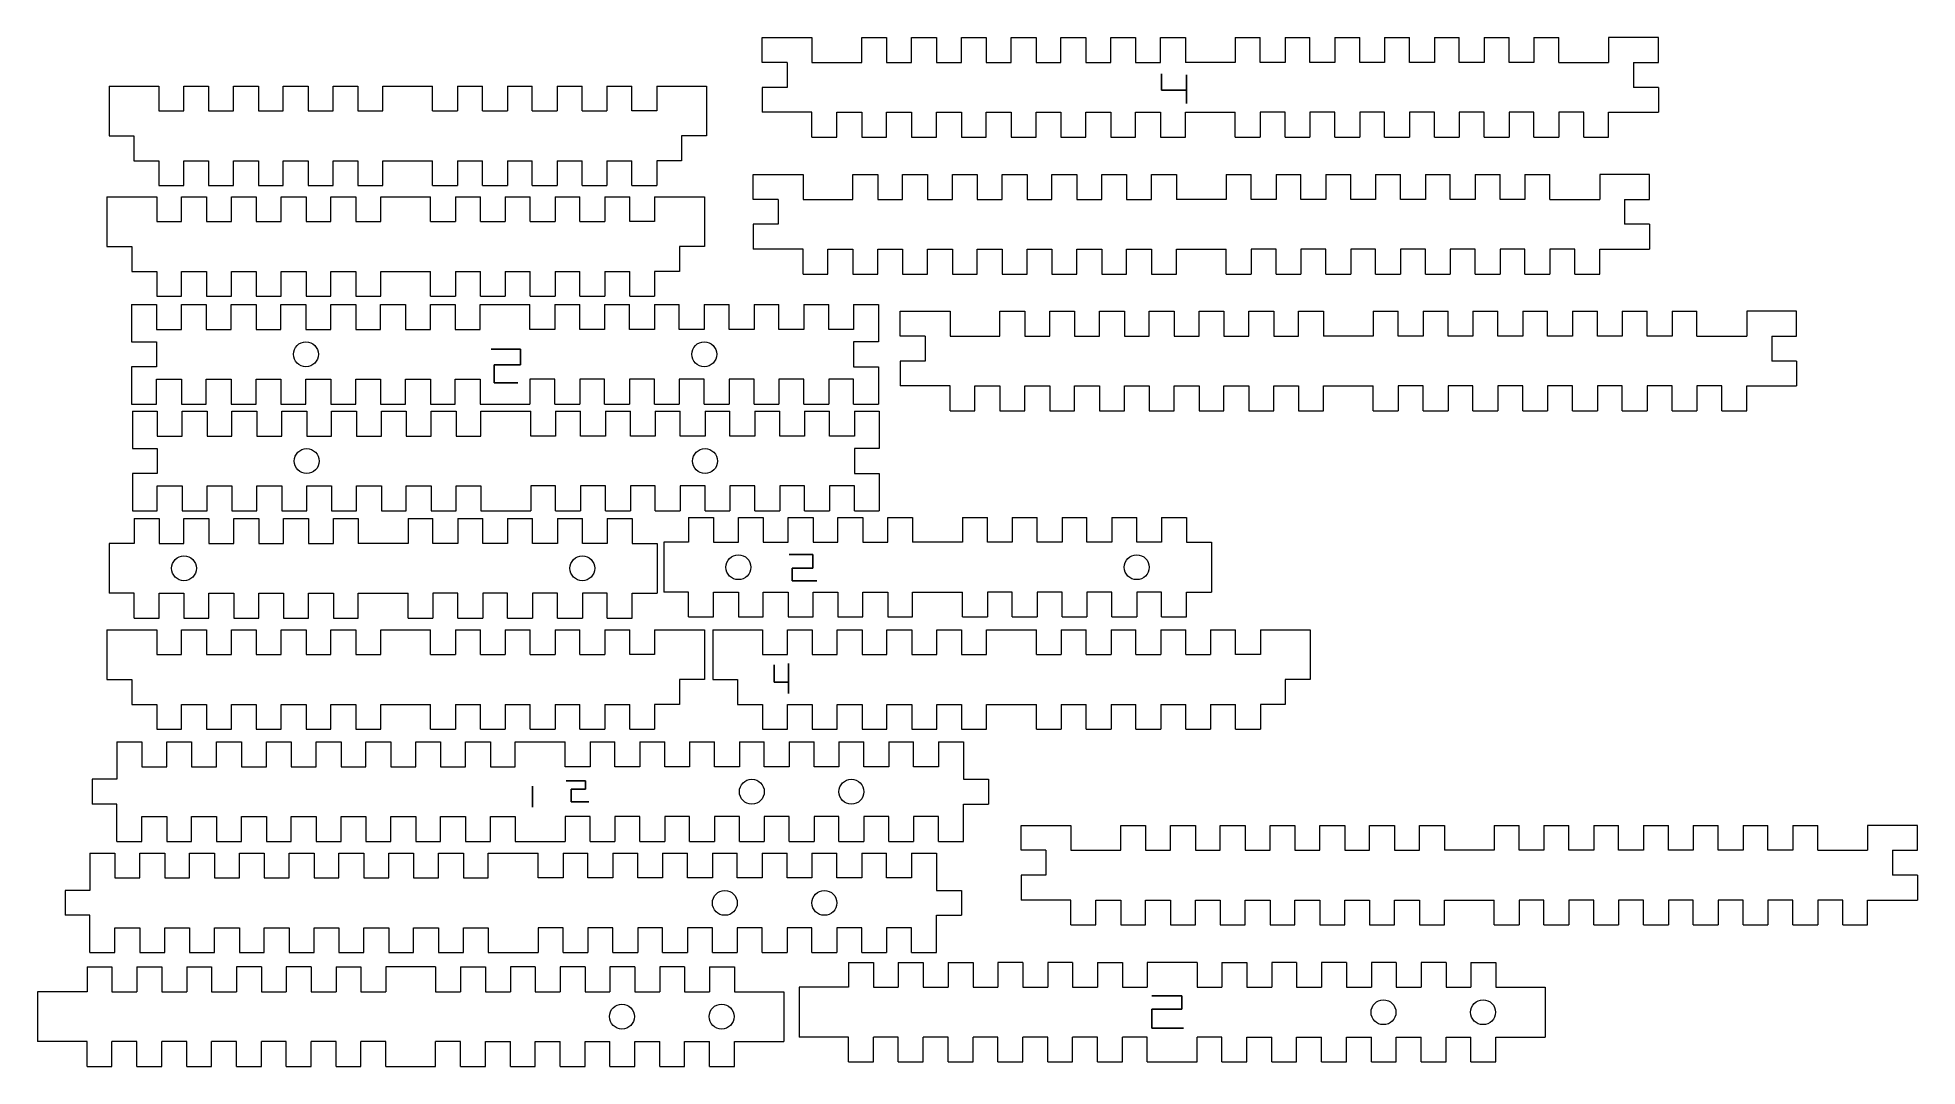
# Model space of a CAD drawing. Header units: inches. Extents: x -4.7 to 14.2, y -6.1 to 4.3.
import ezdxf

# ---------------------------------------------------------------- set-up
doc = ezdxf.new("R2010")
doc.units = ezdxf.units.IN
doc.header["$MEASUREMENT"] = 0

msp = doc.modelspace()

# ---------------------------------------------------------------- linework, layer by layer
at = {"color": 1, "linetype": 'Continuous', "lineweight": 15}
for p, q in [((2.574, 4.003), (2.574, 4.253)), ((2.574, 4.253), (3.074, 4.253)), ((3.074, 4.253), (3.074, 4.003)), ((3.574, 4.003), (3.574, 4.253)), ((3.574, 4.253), (3.824, 4.253)), ((3.824, 4.253), (3.824, 4.003)), ((4.074, 4.003), (4.074, 4.253)), ((4.074, 4.253), (4.324, 4.253)), ((4.324, 4.253), (4.324, 4.003)), ((4.574, 4.003), (4.574, 4.253)), ((4.574, 4.253), (4.824, 4.253)), ((4.824, 4.253), (4.824, 4.003)), ((5.074, 4.003), (5.074, 4.253)), ((5.074, 4.253), (5.324, 4.253)), ((5.324, 4.253), (5.324, 4.003)), ((5.574, 4.003), (5.574, 4.253)), ((5.574, 4.253), (5.824, 4.253)), ((5.824, 4.253), (5.824, 4.003)), ((6.074, 4.003), (6.074, 4.253)), ((6.074, 4.253), (6.324, 4.253)), ((6.324, 4.253), (6.324, 4.003)), ((6.574, 4.003), (6.574, 4.253)), ((6.574, 4.253), (6.824, 4.253)), ((6.824, 4.253), (6.824, 4.003)), ((7.324, 4.253), (7.324, 4.003)), ((7.324, 4.253), (7.574, 4.253)), ((7.574, 4.003), (7.574, 4.253)), ((7.824, 4.253), (7.824, 4.003)), ((7.824, 4.253), (8.074, 4.253)), ((8.074, 4.003), (8.074, 4.253)), ((8.324, 4.253), (8.324, 4.003)), ((8.324, 4.253), (8.574, 4.253)), ((8.574, 4.003), (8.574, 4.253)), ((8.824, 4.253), (8.824, 4.003)), ((8.824, 4.253), (9.074, 4.253)), ((9.074, 4.003), (9.074, 4.253)), ((9.324, 4.253), (9.324, 4.003)), ((9.324, 4.253), (9.574, 4.253)), ((9.574, 4.003), (9.574, 4.253)), ((9.824, 4.253), (9.824, 4.003)), ((9.824, 4.253), (10.074, 4.253)), ((10.074, 4.003), (10.074, 4.253)), ((10.324, 4.253), (10.324, 4.003)), ((10.324, 4.253), (10.574, 4.253)), ((10.574, 4.003), (10.574, 4.253)), ((11.074, 4.253), (11.074, 4.003)), ((11.574, 4.253), (11.074, 4.253)), ((11.574, 4.003), (11.574, 4.253)), ((2.824, 4.003), (2.574, 4.003)), ((2.824, 4.003), (2.824, 3.753)), ((3.074, 4.003), (3.574, 4.003)), ((3.824, 4.003), (4.074, 4.003)), ((4.324, 4.003), (4.574, 4.003)), ((4.824, 4.003), (5.074, 4.003)), ((5.324, 4.003), (5.574, 4.003)), ((5.824, 4.003), (6.074, 4.003)), ((6.324, 4.003), (6.574, 4.003)), ((7.324, 4.003), (6.824, 4.003)), ((7.824, 4.003), (7.574, 4.003)), ((8.324, 4.003), (8.074, 4.003)), ((8.824, 4.003), (8.574, 4.003)), ((9.324, 4.003), (9.074, 4.003)), ((9.824, 4.003), (9.574, 4.003)), ((10.324, 4.003), (10.074, 4.003)), ((10.574, 4.003), (11.074, 4.003)), ((11.324, 4.003), (11.574, 4.003)), ((11.324, 4.003), (11.324, 3.753)), ((-3.985, 3.766), (-3.985, 3.266)), ((-3.985, 3.766), (-3.485, 3.766)), ((-3.485, 3.766), (-3.485, 3.516)), ((-3.235, 3.516), (-3.235, 3.766)), ((-3.235, 3.766), (-2.985, 3.766)), ((-2.985, 3.766), (-2.985, 3.516)), ((-2.735, 3.516), (-2.735, 3.766)), ((-2.735, 3.766), (-2.485, 3.766)), ((-2.485, 3.766), (-2.485, 3.516)), ((-2.235, 3.516), (-2.235, 3.766)), ((-2.235, 3.766), (-1.985, 3.766)), ((-1.985, 3.766), (-1.985, 3.516)), ((-1.735, 3.516), (-1.735, 3.766)), ((-1.735, 3.766), (-1.485, 3.766)), ((-1.485, 3.766), (-1.485, 3.516)), ((-1.235, 3.516), (-1.235, 3.766)), ((-1.235, 3.766), (-0.735, 3.766)), ((-0.735, 3.516), (-0.735, 3.766)), ((-0.485, 3.766), (-0.485, 3.516)), ((-0.485, 3.766), (-0.235, 3.766)), ((-0.235, 3.516), (-0.235, 3.766)), ((0.015, 3.766), (0.015, 3.516)), ((0.015, 3.766), (0.265, 3.766)), ((0.265, 3.516), (0.265, 3.766)), ((0.515, 3.766), (0.515, 3.516)), ((0.515, 3.766), (0.765, 3.766)), ((0.765, 3.516), (0.765, 3.766)), ((1.015, 3.766), (1.015, 3.516)), ((1.015, 3.766), (1.265, 3.766)), ((1.265, 3.516), (1.265, 3.766)), ((1.515, 3.766), (1.515, 3.516)), ((1.515, 3.766), (2.015, 3.766)), ((2.015, 3.766), (2.015, 3.266)), ((2.574, 3.753), (2.574, 3.503)), ((2.824, 3.753), (2.574, 3.753)), ((11.574, 3.753), (11.324, 3.753)), ((11.574, 3.753), (11.574, 3.503)), ((-3.485, 3.516), (-3.235, 3.516)), ((-2.985, 3.516), (-2.735, 3.516)), ((-2.485, 3.516), (-2.235, 3.516)), ((-1.985, 3.516), (-1.735, 3.516)), ((-1.485, 3.516), (-1.235, 3.516)), ((-0.735, 3.516), (-0.485, 3.516)), ((-0.235, 3.516), (0.015, 3.516)), ((0.265, 3.516), (0.515, 3.516)), ((0.765, 3.516), (1.015, 3.516)), ((1.515, 3.516), (1.265, 3.516)), ((3.074, 3.503), (2.574, 3.503)), ((3.074, 3.253), (3.074, 3.503)), ((3.324, 3.503), (3.574, 3.503)), ((3.324, 3.253), (3.324, 3.503)), ((3.574, 3.503), (3.574, 3.253)), ((3.824, 3.503), (4.074, 3.503)), ((3.824, 3.253), (3.824, 3.503)), ((4.074, 3.503), (4.074, 3.253)), ((4.324, 3.503), (4.574, 3.503)), ((4.324, 3.253), (4.324, 3.503)), ((4.574, 3.503), (4.574, 3.253)), ((4.824, 3.503), (5.074, 3.503)), ((4.824, 3.253), (4.824, 3.503)), ((5.074, 3.503), (5.074, 3.253)), ((5.324, 3.503), (5.574, 3.503)), ((5.324, 3.253), (5.324, 3.503)), ((5.574, 3.503), (5.574, 3.253)), ((5.824, 3.503), (6.074, 3.503)), ((5.824, 3.253), (5.824, 3.503)), ((6.074, 3.503), (6.074, 3.253)), ((6.324, 3.503), (6.574, 3.503)), ((6.324, 3.253), (6.324, 3.503)), ((6.574, 3.503), (6.574, 3.253)), ((6.824, 3.503), (7.324, 3.503)), ((6.824, 3.253), (6.824, 3.503)), ((7.324, 3.253), (7.324, 3.503)), ((7.824, 3.503), (7.574, 3.503)), ((7.574, 3.503), (7.574, 3.253)), ((7.824, 3.253), (7.824, 3.503)), ((8.324, 3.503), (8.074, 3.503)), ((8.074, 3.503), (8.074, 3.253)), ((8.324, 3.253), (8.324, 3.503)), ((8.824, 3.503), (8.574, 3.503)), ((8.574, 3.503), (8.574, 3.253)), ((8.824, 3.253), (8.824, 3.503)), ((9.324, 3.503), (9.074, 3.503)), ((9.074, 3.503), (9.074, 3.253)), ((9.324, 3.253), (9.324, 3.503)), ((9.824, 3.503), (9.574, 3.503)), ((9.574, 3.503), (9.574, 3.253)), ((9.824, 3.253), (9.824, 3.503)), ((10.324, 3.503), (10.074, 3.503)), ((10.074, 3.503), (10.074, 3.253)), ((10.324, 3.253), (10.324, 3.503)), ((10.824, 3.503), (10.574, 3.503)), ((10.574, 3.503), (10.574, 3.253)), ((10.824, 3.253), (10.824, 3.503)), ((11.074, 3.503), (11.574, 3.503)), ((11.074, 3.253), (11.074, 3.503)), ((-3.985, 3.266), (-3.735, 3.266)), ((-3.735, 3.266), (-3.735, 3.016)), ((2.015, 3.266), (1.765, 3.266)), ((1.765, 3.266), (1.765, 3.016)), ((3.074, 3.253), (3.324, 3.253)), ((3.574, 3.253), (3.824, 3.253)), ((4.074, 3.253), (4.324, 3.253)), ((4.574, 3.253), (4.824, 3.253)), ((5.074, 3.253), (5.324, 3.253)), ((5.574, 3.253), (5.824, 3.253)), ((6.074, 3.253), (6.324, 3.253)), ((6.574, 3.253), (6.824, 3.253)), ((7.324, 3.253), (7.574, 3.253)), ((7.824, 3.253), (8.074, 3.253)), ((8.324, 3.253), (8.574, 3.253)), ((8.824, 3.253), (9.074, 3.253)), ((9.324, 3.253), (9.574, 3.253)), ((9.824, 3.253), (10.074, 3.253)), ((10.324, 3.253), (10.574, 3.253)), ((10.824, 3.253), (11.074, 3.253)), ((-3.735, 3.016), (-3.485, 3.016)), ((-3.485, 3.016), (-3.485, 2.766)), ((-3.235, 3.016), (-2.985, 3.016)), ((-3.235, 2.766), (-3.235, 3.016)), ((-2.985, 3.016), (-2.985, 2.766)), ((-2.735, 3.016), (-2.485, 3.016)), ((-2.735, 2.766), (-2.735, 3.016)), ((-2.485, 3.016), (-2.485, 2.766)), ((-2.235, 3.016), (-1.985, 3.016)), ((-2.235, 2.766), (-2.235, 3.016)), ((-1.985, 3.016), (-1.985, 2.766)), ((-1.735, 3.016), (-1.485, 3.016)), ((-1.735, 2.766), (-1.735, 3.016)), ((-1.485, 3.016), (-1.485, 2.766)), ((-1.235, 3.016), (-0.735, 3.016)), ((-1.235, 2.766), (-1.235, 3.016)), ((-0.735, 2.766), (-0.735, 3.016)), ((-0.485, 3.016), (-0.235, 3.016)), ((-0.485, 3.016), (-0.485, 2.766)), ((-0.235, 2.766), (-0.235, 3.016)), ((0.015, 3.016), (0.265, 3.016)), ((0.015, 3.016), (0.015, 2.766)), ((0.265, 2.766), (0.265, 3.016)), ((0.515, 3.016), (0.765, 3.016)), ((0.515, 3.016), (0.515, 2.766)), ((0.765, 2.766), (0.765, 3.016)), ((1.015, 3.016), (1.265, 3.016)), ((1.015, 3.016), (1.015, 2.766)), ((1.265, 2.766), (1.265, 3.016)), ((1.765, 3.016), (1.515, 3.016)), ((1.515, 3.016), (1.515, 2.766)), ((2.484, 2.628), (2.484, 2.878)), ((2.484, 2.878), (2.984, 2.878)), ((2.984, 2.878), (2.984, 2.628)), ((3.484, 2.628), (3.484, 2.878)), ((3.484, 2.878), (3.734, 2.878)), ((3.734, 2.878), (3.734, 2.628)), ((3.984, 2.628), (3.984, 2.878)), ((3.984, 2.878), (4.234, 2.878)), ((4.234, 2.878), (4.234, 2.628)), ((4.484, 2.628), (4.484, 2.878)), ((4.484, 2.878), (4.734, 2.878)), ((4.734, 2.878), (4.734, 2.628)), ((4.984, 2.628), (4.984, 2.878)), ((4.984, 2.878), (5.234, 2.878)), ((5.234, 2.878), (5.234, 2.628)), ((5.484, 2.628), (5.484, 2.878)), ((5.484, 2.878), (5.734, 2.878)), ((5.734, 2.878), (5.734, 2.628)), ((5.984, 2.628), (5.984, 2.878)), ((5.984, 2.878), (6.234, 2.878)), ((6.234, 2.878), (6.234, 2.628)), ((6.484, 2.628), (6.484, 2.878)), ((6.484, 2.878), (6.734, 2.878)), ((6.734, 2.878), (6.734, 2.628)), ((7.234, 2.878), (7.234, 2.628)), ((7.234, 2.878), (7.484, 2.878)), ((7.484, 2.628), (7.484, 2.878)), ((7.734, 2.878), (7.734, 2.628)), ((7.734, 2.878), (7.984, 2.878)), ((7.984, 2.628), (7.984, 2.878)), ((8.234, 2.878), (8.234, 2.628)), ((8.234, 2.878), (8.484, 2.878)), ((8.484, 2.628), (8.484, 2.878)), ((8.734, 2.878), (8.734, 2.628)), ((8.734, 2.878), (8.984, 2.878)), ((8.984, 2.628), (8.984, 2.878)), ((9.234, 2.878), (9.234, 2.628)), ((9.234, 2.878), (9.484, 2.878)), ((9.484, 2.628), (9.484, 2.878)), ((9.734, 2.878), (9.734, 2.628)), ((9.734, 2.878), (9.984, 2.878)), ((9.984, 2.628), (9.984, 2.878)), ((10.234, 2.878), (10.234, 2.628)), ((10.234, 2.878), (10.484, 2.878)), ((10.484, 2.628), (10.484, 2.878)), ((10.984, 2.878), (10.984, 2.628)), ((11.484, 2.878), (10.984, 2.878)), ((11.484, 2.628), (11.484, 2.878)), ((-4.006, 2.655), (-4.006, 2.155)), ((-4.006, 2.655), (-3.506, 2.655)), ((-3.506, 2.655), (-3.506, 2.405)), ((-3.485, 2.766), (-3.235, 2.766)), ((-3.256, 2.405), (-3.256, 2.655)), ((-3.256, 2.655), (-3.006, 2.655)), ((-3.006, 2.655), (-3.006, 2.405)), ((-2.985, 2.766), (-2.735, 2.766)), ((-2.756, 2.405), (-2.756, 2.655)), ((-2.756, 2.655), (-2.506, 2.655)), ((-2.506, 2.655), (-2.506, 2.405)), ((-2.485, 2.766), (-2.235, 2.766)), ((-2.256, 2.405), (-2.256, 2.655)), ((-2.256, 2.655), (-2.006, 2.655)), ((-2.006, 2.655), (-2.006, 2.405)), ((-1.985, 2.766), (-1.735, 2.766)), ((-1.756, 2.405), (-1.756, 2.655)), ((-1.756, 2.655), (-1.506, 2.655)), ((-1.506, 2.655), (-1.506, 2.405)), ((-1.485, 2.766), (-1.235, 2.766)), ((-1.256, 2.405), (-1.256, 2.655)), ((-1.256, 2.655), (-0.756, 2.655)), ((-0.756, 2.405), (-0.756, 2.655)), ((-0.735, 2.766), (-0.485, 2.766)), ((-0.506, 2.655), (-0.506, 2.405)), ((-0.506, 2.655), (-0.256, 2.655)), ((-0.256, 2.405), (-0.256, 2.655)), ((-0.235, 2.766), (0.015, 2.766)), ((-0.006, 2.655), (-0.006, 2.405)), ((-0.006, 2.655), (0.244, 2.655)), ((0.244, 2.405), (0.244, 2.655)), ((0.265, 2.766), (0.515, 2.766)), ((0.494, 2.655), (0.494, 2.405)), ((0.494, 2.655), (0.744, 2.655)), ((0.744, 2.405), (0.744, 2.655)), ((0.765, 2.766), (1.015, 2.766)), ((0.994, 2.655), (0.994, 2.405)), ((0.994, 2.655), (1.244, 2.655)), ((1.244, 2.405), (1.244, 2.655)), ((1.265, 2.766), (1.515, 2.766)), ((1.494, 2.655), (1.494, 2.405)), ((1.494, 2.655), (1.994, 2.655)), ((1.994, 2.655), (1.994, 2.155)), ((2.734, 2.628), (2.484, 2.628)), ((2.734, 2.628), (2.734, 2.378)), ((2.984, 2.628), (3.484, 2.628)), ((3.734, 2.628), (3.984, 2.628)), ((4.234, 2.628), (4.484, 2.628)), ((4.734, 2.628), (4.984, 2.628)), ((5.234, 2.628), (5.484, 2.628)), ((5.734, 2.628), (5.984, 2.628)), ((6.234, 2.628), (6.484, 2.628)), ((7.234, 2.628), (6.734, 2.628)), ((7.734, 2.628), (7.484, 2.628)), ((8.234, 2.628), (7.984, 2.628)), ((8.734, 2.628), (8.484, 2.628)), ((9.234, 2.628), (8.984, 2.628)), ((9.734, 2.628), (9.484, 2.628)), ((10.234, 2.628), (9.984, 2.628)), ((10.484, 2.628), (10.984, 2.628)), ((11.234, 2.628), (11.484, 2.628)), ((11.234, 2.628), (11.234, 2.378)), ((-3.506, 2.405), (-3.256, 2.405)), ((-3.006, 2.405), (-2.756, 2.405)), ((-2.506, 2.405), (-2.256, 2.405)), ((-2.006, 2.405), (-1.756, 2.405)), ((-1.506, 2.405), (-1.256, 2.405)), ((-0.756, 2.405), (-0.506, 2.405)), ((-0.256, 2.405), (-0.006, 2.405)), ((0.244, 2.405), (0.494, 2.405)), ((0.744, 2.405), (0.994, 2.405)), ((1.494, 2.405), (1.244, 2.405)), ((2.484, 2.378), (2.484, 2.128)), ((2.734, 2.378), (2.484, 2.378)), ((11.484, 2.378), (11.234, 2.378)), ((11.484, 2.378), (11.484, 2.128)), ((-4.006, 2.155), (-3.756, 2.155)), ((-3.756, 2.155), (-3.756, 1.905)), ((1.994, 2.155), (1.744, 2.155)), ((1.744, 2.155), (1.744, 1.905)), ((2.984, 2.128), (2.484, 2.128)), ((2.984, 1.878), (2.984, 2.128)), ((3.234, 2.128), (3.484, 2.128)), ((3.234, 1.878), (3.234, 2.128)), ((3.484, 2.128), (3.484, 1.878)), ((3.734, 2.128), (3.984, 2.128)), ((3.734, 1.878), (3.734, 2.128)), ((3.984, 2.128), (3.984, 1.878)), ((4.234, 2.128), (4.484, 2.128)), ((4.234, 1.878), (4.234, 2.128)), ((4.484, 2.128), (4.484, 1.878)), ((4.734, 2.128), (4.984, 2.128)), ((4.734, 1.878), (4.734, 2.128)), ((4.984, 2.128), (4.984, 1.878)), ((5.234, 2.128), (5.484, 2.128)), ((5.234, 1.878), (5.234, 2.128)), ((5.484, 2.128), (5.484, 1.878)), ((5.734, 2.128), (5.984, 2.128)), ((5.734, 1.878), (5.734, 2.128)), ((5.984, 2.128), (5.984, 1.878)), ((6.234, 2.128), (6.484, 2.128)), ((6.234, 1.878), (6.234, 2.128)), ((6.484, 2.128), (6.484, 1.878)), ((6.734, 2.128), (7.234, 2.128)), ((6.734, 1.878), (6.734, 2.128)), ((7.234, 1.878), (7.234, 2.128)), ((7.734, 2.128), (7.484, 2.128)), ((7.484, 2.128), (7.484, 1.878)), ((7.734, 1.878), (7.734, 2.128)), ((8.234, 2.128), (7.984, 2.128)), ((7.984, 2.128), (7.984, 1.878)), ((8.234, 1.878), (8.234, 2.128)), ((8.734, 2.128), (8.484, 2.128)), ((8.484, 2.128), (8.484, 1.878)), ((8.734, 1.878), (8.734, 2.128)), ((9.234, 2.128), (8.984, 2.128)), ((8.984, 2.128), (8.984, 1.878)), ((9.234, 1.878), (9.234, 2.128)), ((9.734, 2.128), (9.484, 2.128)), ((9.484, 2.128), (9.484, 1.878)), ((9.734, 1.878), (9.734, 2.128)), ((10.234, 2.128), (9.984, 2.128)), ((9.984, 2.128), (9.984, 1.878)), ((10.234, 1.878), (10.234, 2.128)), ((10.734, 2.128), (10.484, 2.128)), ((10.484, 2.128), (10.484, 1.878)), ((10.734, 1.878), (10.734, 2.128)), ((10.984, 2.128), (11.484, 2.128)), ((10.984, 1.878), (10.984, 2.128)), ((-3.756, 1.905), (-3.506, 1.905)), ((-3.506, 1.905), (-3.506, 1.655)), ((-3.256, 1.905), (-3.006, 1.905)), ((-3.256, 1.655), (-3.256, 1.905)), ((-3.006, 1.905), (-3.006, 1.655)), ((-2.756, 1.905), (-2.506, 1.905)), ((-2.756, 1.655), (-2.756, 1.905)), ((-2.506, 1.905), (-2.506, 1.655)), ((-2.256, 1.905), (-2.006, 1.905)), ((-2.256, 1.655), (-2.256, 1.905)), ((-2.006, 1.905), (-2.006, 1.655)), ((-1.756, 1.905), (-1.506, 1.905)), ((-1.756, 1.655), (-1.756, 1.905)), ((-1.506, 1.905), (-1.506, 1.655)), ((-1.256, 1.905), (-0.756, 1.905)), ((-1.256, 1.655), (-1.256, 1.905)), ((-0.756, 1.655), (-0.756, 1.905)), ((-0.506, 1.905), (-0.256, 1.905)), ((-0.506, 1.905), (-0.506, 1.655)), ((-0.256, 1.655), (-0.256, 1.905)), ((-0.006, 1.905), (0.244, 1.905)), ((-0.006, 1.905), (-0.006, 1.655)), ((0.244, 1.655), (0.244, 1.905)), ((0.494, 1.905), (0.744, 1.905)), ((0.494, 1.905), (0.494, 1.655)), ((0.744, 1.655), (0.744, 1.905)), ((0.994, 1.905), (1.244, 1.905)), ((0.994, 1.905), (0.994, 1.655)), ((1.244, 1.655), (1.244, 1.905)), ((1.744, 1.905), (1.494, 1.905)), ((1.494, 1.905), (1.494, 1.655)), ((2.984, 1.878), (3.234, 1.878)), ((3.484, 1.878), (3.734, 1.878)), ((3.984, 1.878), (4.234, 1.878)), ((4.484, 1.878), (4.734, 1.878)), ((4.984, 1.878), (5.234, 1.878)), ((5.484, 1.878), (5.734, 1.878)), ((5.984, 1.878), (6.234, 1.878)), ((6.484, 1.878), (6.734, 1.878)), ((7.234, 1.878), (7.484, 1.878)), ((7.734, 1.878), (7.984, 1.878)), ((8.234, 1.878), (8.484, 1.878)), ((8.734, 1.878), (8.984, 1.878)), ((9.234, 1.878), (9.484, 1.878)), ((9.734, 1.878), (9.984, 1.878)), ((10.234, 1.878), (10.484, 1.878)), ((10.734, 1.878), (10.984, 1.878)), ((-3.758, 1.572), (-3.758, 1.197)), ((-3.758, 1.572), (-3.508, 1.572)), ((-3.508, 1.572), (-3.508, 1.322)), ((-3.506, 1.655), (-3.256, 1.655)), ((-3.258, 1.322), (-3.258, 1.572)), ((-3.258, 1.572), (-3.008, 1.572)), ((-3.008, 1.572), (-3.008, 1.322)), ((-3.006, 1.655), (-2.756, 1.655)), ((-2.758, 1.322), (-2.758, 1.572)), ((-2.758, 1.572), (-2.508, 1.572)), ((-2.508, 1.572), (-2.508, 1.322)), ((-2.506, 1.655), (-2.256, 1.655)), ((-2.258, 1.322), (-2.258, 1.572)), ((-2.258, 1.572), (-2.008, 1.572)), ((-2.008, 1.572), (-2.008, 1.322)), ((-2.006, 1.655), (-1.756, 1.655)), ((-1.758, 1.322), (-1.758, 1.572)), ((-1.758, 1.572), (-1.508, 1.572)), ((-1.508, 1.572), (-1.508, 1.322)), ((-1.506, 1.655), (-1.256, 1.655)), ((-1.258, 1.322), (-1.258, 1.572)), ((-1.258, 1.572), (-1.008, 1.572)), ((-1.008, 1.572), (-1.008, 1.322)), ((-0.758, 1.322), (-0.758, 1.572)), ((-0.758, 1.572), (-0.508, 1.572)), ((-0.756, 1.655), (-0.506, 1.655)), ((-0.508, 1.572), (-0.508, 1.322)), ((-0.258, 1.322), (-0.258, 1.572)), ((-0.258, 1.572), (0.242, 1.572)), ((-0.256, 1.655), (-0.006, 1.655)), ((0.242, 1.322), (0.242, 1.572)), ((0.244, 1.655), (0.494, 1.655)), ((0.492, 1.572), (0.492, 1.322)), ((0.492, 1.572), (0.742, 1.572)), ((0.742, 1.322), (0.742, 1.572)), ((0.744, 1.655), (0.994, 1.655)), ((0.992, 1.572), (0.992, 1.322)), ((0.992, 1.572), (1.242, 1.572)), ((1.242, 1.322), (1.242, 1.572)), ((1.244, 1.655), (1.494, 1.655)), ((1.492, 1.572), (1.492, 1.322)), ((1.492, 1.572), (1.742, 1.572)), ((1.742, 1.322), (1.742, 1.572)), ((1.992, 1.572), (1.992, 1.322)), ((1.992, 1.572), (2.242, 1.572)), ((2.242, 1.322), (2.242, 1.572)), ((2.492, 1.572), (2.492, 1.322)), ((2.492, 1.572), (2.742, 1.572)), ((2.742, 1.322), (2.742, 1.572)), ((2.992, 1.572), (2.992, 1.322)), ((2.992, 1.572), (3.242, 1.572)), ((3.242, 1.322), (3.242, 1.572)), ((3.492, 1.572), (3.492, 1.322)), ((3.492, 1.572), (3.742, 1.572)), ((3.742, 1.572), (3.742, 1.197)), ((-3.508, 1.322), (-3.258, 1.322)), ((-3.008, 1.322), (-2.758, 1.322)), ((-2.508, 1.322), (-2.258, 1.322)), ((-2.008, 1.322), (-1.758, 1.322)), ((-1.508, 1.322), (-1.258, 1.322)), ((-1.008, 1.322), (-0.758, 1.322)), ((-0.508, 1.322), (-0.258, 1.322)), ((0.492, 1.322), (0.242, 1.322)), ((0.992, 1.322), (0.742, 1.322)), ((1.492, 1.322), (1.242, 1.322)), ((1.992, 1.322), (1.742, 1.322)), ((2.492, 1.322), (2.242, 1.322)), ((2.992, 1.322), (2.742, 1.322)), ((3.492, 1.322), (3.242, 1.322)), ((3.961, 1.254), (3.961, 1.504)), ((3.961, 1.504), (4.461, 1.504)), ((4.461, 1.504), (4.461, 1.254)), ((4.961, 1.254), (4.961, 1.504)), ((4.961, 1.504), (5.211, 1.504)), ((5.211, 1.504), (5.211, 1.254)), ((5.461, 1.254), (5.461, 1.504)), ((5.461, 1.504), (5.711, 1.504)), ((5.711, 1.504), (5.711, 1.254)), ((5.961, 1.254), (5.961, 1.504)), ((5.961, 1.504), (6.211, 1.504)), ((6.211, 1.504), (6.211, 1.254)), ((6.461, 1.254), (6.461, 1.504)), ((6.461, 1.504), (6.711, 1.504)), ((6.711, 1.504), (6.711, 1.254)), ((6.961, 1.254), (6.961, 1.504)), ((6.961, 1.504), (7.211, 1.504)), ((7.211, 1.504), (7.211, 1.254)), ((7.461, 1.254), (7.461, 1.504)), ((7.461, 1.504), (7.711, 1.504)), ((7.711, 1.504), (7.711, 1.254)), ((7.961, 1.254), (7.961, 1.504)), ((7.961, 1.504), (8.211, 1.504)), ((8.211, 1.504), (8.211, 1.254)), ((8.711, 1.504), (8.711, 1.254)), ((8.711, 1.504), (8.961, 1.504)), ((8.961, 1.254), (8.961, 1.504)), ((9.211, 1.504), (9.211, 1.254)), ((9.211, 1.504), (9.461, 1.504)), ((9.461, 1.254), (9.461, 1.504)), ((9.711, 1.504), (9.711, 1.254)), ((9.711, 1.504), (9.961, 1.504)), ((9.961, 1.254), (9.961, 1.504)), ((10.211, 1.504), (10.211, 1.254)), ((10.211, 1.504), (10.461, 1.504)), ((10.461, 1.254), (10.461, 1.504)), ((10.711, 1.504), (10.711, 1.254)), ((10.711, 1.504), (10.961, 1.504)), ((10.961, 1.254), (10.961, 1.504)), ((11.211, 1.504), (11.211, 1.254)), ((11.211, 1.504), (11.461, 1.504)), ((11.461, 1.254), (11.461, 1.504)), ((11.711, 1.504), (11.711, 1.254)), ((11.711, 1.504), (11.961, 1.504)), ((11.961, 1.254), (11.961, 1.504)), ((12.461, 1.504), (12.461, 1.254)), ((12.961, 1.504), (12.461, 1.504)), ((12.961, 1.254), (12.961, 1.504)), ((-3.758, 1.197), (-3.508, 1.197)), ((-3.508, 1.197), (-3.508, 0.947)), ((3.742, 1.197), (3.492, 1.197)), ((3.492, 1.197), (3.492, 0.947)), ((4.211, 1.254), (3.961, 1.254)), ((4.211, 1.254), (4.211, 1.004)), ((4.461, 1.254), (4.961, 1.254)), ((5.211, 1.254), (5.461, 1.254)), ((5.711, 1.254), (5.961, 1.254)), ((6.211, 1.254), (6.461, 1.254)), ((6.711, 1.254), (6.961, 1.254)), ((7.211, 1.254), (7.461, 1.254)), ((7.711, 1.254), (7.961, 1.254)), ((8.711, 1.254), (8.211, 1.254)), ((9.211, 1.254), (8.961, 1.254)), ((9.711, 1.254), (9.461, 1.254)), ((10.211, 1.254), (9.961, 1.254)), ((10.711, 1.254), (10.461, 1.254)), ((11.211, 1.254), (10.961, 1.254)), ((11.711, 1.254), (11.461, 1.254)), ((11.961, 1.254), (12.461, 1.254)), ((12.711, 1.254), (12.961, 1.254)), ((12.711, 1.254), (12.711, 1.004)), ((-3.758, 0.947), (-3.758, 0.572)), ((-3.508, 0.947), (-3.758, 0.947)), ((3.492, 0.947), (3.742, 0.947)), ((3.742, 0.947), (3.742, 0.572)), ((3.961, 1.004), (3.961, 0.754)), ((4.211, 1.004), (3.961, 1.004)), ((12.961, 1.004), (12.711, 1.004)), ((12.961, 1.004), (12.961, 0.754)), ((-3.508, 0.822), (-3.258, 0.822)), ((-3.508, 0.572), (-3.508, 0.822)), ((-3.258, 0.822), (-3.258, 0.572)), ((-3.008, 0.822), (-2.758, 0.822)), ((-3.008, 0.572), (-3.008, 0.822)), ((-2.758, 0.822), (-2.758, 0.572)), ((-2.508, 0.822), (-2.258, 0.822)), ((-2.508, 0.572), (-2.508, 0.822)), ((-2.258, 0.822), (-2.258, 0.572)), ((-2.008, 0.822), (-1.758, 0.822)), ((-2.008, 0.572), (-2.008, 0.822)), ((-1.758, 0.822), (-1.758, 0.572)), ((-1.508, 0.822), (-1.258, 0.822)), ((-1.508, 0.572), (-1.508, 0.822)), ((-1.258, 0.822), (-1.258, 0.572)), ((-1.008, 0.822), (-0.758, 0.822)), ((-1.008, 0.572), (-1.008, 0.822)), ((-0.758, 0.822), (-0.758, 0.572)), ((-0.508, 0.822), (-0.258, 0.822)), ((-0.508, 0.572), (-0.508, 0.822)), ((-0.258, 0.822), (-0.258, 0.572)), ((0.492, 0.822), (0.242, 0.822)), ((0.242, 0.822), (0.242, 0.572)), ((0.492, 0.572), (0.492, 0.822)), ((0.992, 0.822), (0.742, 0.822)), ((0.742, 0.822), (0.742, 0.572)), ((0.992, 0.572), (0.992, 0.822)), ((1.492, 0.822), (1.242, 0.822)), ((1.242, 0.822), (1.242, 0.572)), ((1.492, 0.572), (1.492, 0.822)), ((1.992, 0.822), (1.742, 0.822)), ((1.742, 0.822), (1.742, 0.572)), ((1.992, 0.572), (1.992, 0.822)), ((2.492, 0.822), (2.242, 0.822)), ((2.242, 0.822), (2.242, 0.572)), ((2.492, 0.572), (2.492, 0.822)), ((2.992, 0.822), (2.742, 0.822)), ((2.742, 0.822), (2.742, 0.572)), ((2.992, 0.572), (2.992, 0.822)), ((3.492, 0.822), (3.242, 0.822)), ((3.242, 0.822), (3.242, 0.572)), ((3.492, 0.572), (3.492, 0.822)), ((-3.758, 0.572), (-3.508, 0.572)), ((-3.258, 0.572), (-3.008, 0.572)), ((-2.758, 0.572), (-2.508, 0.572)), ((-2.258, 0.572), (-2.008, 0.572)), ((-1.758, 0.572), (-1.508, 0.572)), ((-1.258, 0.572), (-1.008, 0.572)), ((-0.758, 0.572), (-0.508, 0.572)), ((-0.258, 0.572), (0.242, 0.572)), ((0.492, 0.572), (0.742, 0.572)), ((0.992, 0.572), (1.242, 0.572)), ((1.492, 0.572), (1.742, 0.572)), ((1.992, 0.572), (2.242, 0.572)), ((2.492, 0.572), (2.742, 0.572)), ((2.992, 0.572), (3.242, 0.572)), ((3.492, 0.572), (3.742, 0.572)), ((4.461, 0.754), (3.961, 0.754)), ((4.461, 0.504), (4.461, 0.754)), ((4.711, 0.754), (4.961, 0.754)), ((4.711, 0.504), (4.711, 0.754)), ((4.961, 0.754), (4.961, 0.504)), ((5.211, 0.754), (5.461, 0.754)), ((5.211, 0.504), (5.211, 0.754)), ((5.461, 0.754), (5.461, 0.504)), ((5.711, 0.754), (5.961, 0.754)), ((5.711, 0.504), (5.711, 0.754)), ((5.961, 0.754), (5.961, 0.504)), ((6.211, 0.754), (6.461, 0.754)), ((6.211, 0.504), (6.211, 0.754)), ((6.461, 0.754), (6.461, 0.504)), ((6.711, 0.754), (6.961, 0.754)), ((6.711, 0.504), (6.711, 0.754)), ((6.961, 0.754), (6.961, 0.504)), ((7.211, 0.754), (7.461, 0.754)), ((7.211, 0.504), (7.211, 0.754)), ((7.461, 0.754), (7.461, 0.504)), ((7.711, 0.754), (7.961, 0.754)), ((7.711, 0.504), (7.711, 0.754)), ((7.961, 0.754), (7.961, 0.504)), ((8.211, 0.754), (8.711, 0.754)), ((8.211, 0.504), (8.211, 0.754)), ((8.711, 0.504), (8.711, 0.754)), ((9.211, 0.754), (8.961, 0.754)), ((8.961, 0.754), (8.961, 0.504)), ((9.211, 0.504), (9.211, 0.754)), ((9.711, 0.754), (9.461, 0.754)), ((9.461, 0.754), (9.461, 0.504)), ((9.711, 0.504), (9.711, 0.754)), ((10.211, 0.754), (9.961, 0.754)), ((9.961, 0.754), (9.961, 0.504)), ((10.211, 0.504), (10.211, 0.754)), ((10.711, 0.754), (10.461, 0.754)), ((10.461, 0.754), (10.461, 0.504)), ((10.711, 0.504), (10.711, 0.754)), ((11.211, 0.754), (10.961, 0.754)), ((10.961, 0.754), (10.961, 0.504)), ((11.211, 0.504), (11.211, 0.754)), ((11.711, 0.754), (11.461, 0.754)), ((11.461, 0.754), (11.461, 0.504)), ((11.711, 0.504), (11.711, 0.754)), ((12.211, 0.754), (11.961, 0.754)), ((11.961, 0.754), (11.961, 0.504)), ((12.211, 0.504), (12.211, 0.754)), ((12.461, 0.754), (12.961, 0.754)), ((12.461, 0.504), (12.461, 0.754)), ((-3.75, 0.5), (-3.75, 0.125)), ((-3.75, 0.5), (-3.5, 0.5)), ((-3.5, 0.5), (-3.5, 0.25)), ((-3.25, 0.25), (-3.25, 0.5)), ((-3.25, 0.5), (-3, 0.5)), ((-3, 0.5), (-3, 0.25)), ((-2.75, 0.25), (-2.75, 0.5)), ((-2.75, 0.5), (-2.5, 0.5)), ((-2.5, 0.5), (-2.5, 0.25)), ((-2.25, 0.25), (-2.25, 0.5)), ((-2.25, 0.5), (-2, 0.5)), ((-2, 0.5), (-2, 0.25)), ((-1.75, 0.25), (-1.75, 0.5)), ((-1.75, 0.5), (-1.5, 0.5)), ((-1.5, 0.5), (-1.5, 0.25)), ((-1.25, 0.25), (-1.25, 0.5)), ((-1.25, 0.5), (-1, 0.5)), ((-1, 0.5), (-1, 0.25)), ((-0.75, 0.25), (-0.75, 0.5)), ((-0.75, 0.5), (-0.5, 0.5)), ((-0.5, 0.5), (-0.5, 0.25)), ((-0.25, 0.25), (-0.25, 0.5)), ((-0.25, 0.5), (0.25, 0.5)), ((0.25, 0.25), (0.25, 0.5)), ((0.5, 0.5), (0.5, 0.25)), ((0.5, 0.5), (0.75, 0.5)), ((0.75, 0.25), (0.75, 0.5)), ((1, 0.5), (1, 0.25)), ((1, 0.5), (1.25, 0.5)), ((1.25, 0.25), (1.25, 0.5)), ((1.5, 0.5), (1.5, 0.25)), ((1.5, 0.5), (1.75, 0.5)), ((1.75, 0.25), (1.75, 0.5)), ((2, 0.5), (2, 0.25)), ((2, 0.5), (2.25, 0.5)), ((2.25, 0.25), (2.25, 0.5)), ((2.5, 0.5), (2.5, 0.25)), ((2.5, 0.5), (2.75, 0.5)), ((2.75, 0.25), (2.75, 0.5)), ((3, 0.5), (3, 0.25)), ((3, 0.5), (3.25, 0.5)), ((3.25, 0.25), (3.25, 0.5)), ((3.5, 0.5), (3.5, 0.25)), ((3.5, 0.5), (3.75, 0.5)), ((3.75, 0.5), (3.75, 0.125)), ((4.461, 0.504), (4.711, 0.504)), ((4.961, 0.504), (5.211, 0.504)), ((5.461, 0.504), (5.711, 0.504)), ((5.961, 0.504), (6.211, 0.504)), ((6.461, 0.504), (6.711, 0.504)), ((6.961, 0.504), (7.211, 0.504)), ((7.461, 0.504), (7.711, 0.504)), ((7.961, 0.504), (8.211, 0.504)), ((8.711, 0.504), (8.961, 0.504)), ((9.211, 0.504), (9.461, 0.504)), ((9.711, 0.504), (9.961, 0.504)), ((10.211, 0.504), (10.461, 0.504)), ((10.711, 0.504), (10.961, 0.504)), ((11.211, 0.504), (11.461, 0.504)), ((11.711, 0.504), (11.961, 0.504)), ((12.211, 0.504), (12.461, 0.504)), ((-3.5, 0.25), (-3.25, 0.25)), ((-3, 0.25), (-2.75, 0.25)), ((-2.5, 0.25), (-2.25, 0.25)), ((-2, 0.25), (-1.75, 0.25)), ((-1.5, 0.25), (-1.25, 0.25)), ((-1, 0.25), (-0.75, 0.25)), ((-0.5, 0.25), (-0.25, 0.25)), ((0.5, 0.25), (0.25, 0.25)), ((1, 0.25), (0.75, 0.25)), ((1.5, 0.25), (1.25, 0.25)), ((2, 0.25), (1.75, 0.25)), ((2.5, 0.25), (2.25, 0.25)), ((3, 0.25), (2.75, 0.25)), ((3.5, 0.25), (3.25, 0.25)), ((-3.75, 0.125), (-3.5, 0.125)), ((-3.5, 0.125), (-3.5, -0.125)), ((3.75, 0.125), (3.5, 0.125)), ((3.5, 0.125), (3.5, -0.125)), ((-3.75, -0.125), (-3.75, -0.5)), ((-3.5, -0.125), (-3.75, -0.125)), ((3.5, -0.125), (3.75, -0.125)), ((3.75, -0.125), (3.75, -0.5)), ((-3.5, -0.25), (-3.25, -0.25)), ((-3.5, -0.5), (-3.5, -0.25)), ((-3.25, -0.25), (-3.25, -0.5)), ((-3, -0.25), (-2.75, -0.25)), ((-3, -0.5), (-3, -0.25)), ((-2.75, -0.25), (-2.75, -0.5)), ((-2.5, -0.25), (-2.25, -0.25)), ((-2.5, -0.5), (-2.5, -0.25)), ((-2.25, -0.25), (-2.25, -0.5)), ((-2, -0.25), (-1.75, -0.25)), ((-2, -0.5), (-2, -0.25)), ((-1.75, -0.25), (-1.75, -0.5)), ((-1.5, -0.25), (-1.25, -0.25)), ((-1.5, -0.5), (-1.5, -0.25)), ((-1.25, -0.25), (-1.25, -0.5)), ((-1, -0.25), (-0.75, -0.25)), ((-1, -0.5), (-1, -0.25)), ((-0.75, -0.25), (-0.75, -0.5)), ((-0.5, -0.25), (-0.25, -0.25)), ((-0.5, -0.5), (-0.5, -0.25)), ((-0.25, -0.25), (-0.25, -0.5)), ((0.5, -0.25), (0.25, -0.25)), ((0.25, -0.25), (0.25, -0.5)), ((0.5, -0.5), (0.5, -0.25)), ((1, -0.25), (0.75, -0.25)), ((0.75, -0.25), (0.75, -0.5)), ((1, -0.5), (1, -0.25)), ((1.5, -0.25), (1.25, -0.25)), ((1.25, -0.25), (1.25, -0.5)), ((1.5, -0.5), (1.5, -0.25)), ((2, -0.25), (1.75, -0.25)), ((1.75, -0.25), (1.75, -0.5)), ((2, -0.5), (2, -0.25)), ((2.5, -0.25), (2.25, -0.25)), ((2.25, -0.25), (2.25, -0.5)), ((2.5, -0.5), (2.5, -0.25)), ((3, -0.25), (2.75, -0.25)), ((2.75, -0.25), (2.75, -0.5)), ((3, -0.5), (3, -0.25)), ((3.5, -0.25), (3.25, -0.25)), ((3.25, -0.25), (3.25, -0.5)), ((3.5, -0.5), (3.5, -0.25)), ((-3.75, -0.5), (-3.5, -0.5)), ((-3.25, -0.5), (-3, -0.5)), ((-2.75, -0.5), (-2.5, -0.5)), ((-2.25, -0.5), (-2, -0.5)), ((-1.75, -0.5), (-1.5, -0.5)), ((-1.25, -0.5), (-1, -0.5)), ((-0.75, -0.5), (-0.5, -0.5)), ((-0.25, -0.5), (0.25, -0.5)), ((0.5, -0.5), (0.75, -0.5)), ((1, -0.5), (1.25, -0.5)), ((1.5, -0.5), (1.75, -0.5)), ((2, -0.5), (2.25, -0.5)), ((2.5, -0.5), (2.75, -0.5)), ((3, -0.5), (3.25, -0.5)), ((3.5, -0.5), (3.75, -0.5)), ((-3.732, -0.577), (-3.732, -0.827)), ((-3.732, -0.577), (-3.482, -0.577)), ((-3.482, -0.577), (-3.482, -0.827)), ((-3.232, -0.827), (-3.232, -0.577)), ((-3.232, -0.577), (-2.982, -0.577)), ((-2.982, -0.577), (-2.982, -0.827)), ((-2.732, -0.827), (-2.732, -0.577)), ((-2.732, -0.577), (-2.482, -0.577)), ((-2.482, -0.577), (-2.482, -0.827)), ((-2.232, -0.827), (-2.232, -0.577)), ((-2.232, -0.577), (-1.982, -0.577)), ((-1.982, -0.577), (-1.982, -0.827)), ((-1.732, -0.827), (-1.732, -0.577)), ((-1.732, -0.577), (-1.482, -0.577)), ((-1.482, -0.577), (-1.482, -0.827)), ((-0.982, -0.577), (-0.982, -0.827)), ((-0.982, -0.577), (-0.732, -0.577)), ((-0.732, -0.827), (-0.732, -0.577)), ((-0.482, -0.577), (-0.482, -0.827)), ((-0.482, -0.577), (-0.232, -0.577)), ((-0.232, -0.827), (-0.232, -0.577)), ((0.018, -0.577), (0.018, -0.827)), ((0.018, -0.577), (0.268, -0.577)), ((0.268, -0.827), (0.268, -0.577)), ((0.518, -0.577), (0.518, -0.827)), ((0.518, -0.577), (0.768, -0.577)), ((0.768, -0.827), (0.768, -0.577)), ((1.018, -0.577), (1.018, -0.827)), ((1.018, -0.577), (1.268, -0.577)), ((1.268, -0.577), (1.268, -0.827)), ((1.835, -0.566), (1.835, -0.816)), ((1.835, -0.566), (2.085, -0.566)), ((2.085, -0.566), (2.085, -0.816)), ((2.335, -0.816), (2.335, -0.566)), ((2.335, -0.566), (2.585, -0.566)), ((2.585, -0.566), (2.585, -0.816)), ((2.835, -0.816), (2.835, -0.566)), ((2.835, -0.566), (3.085, -0.566)), ((3.085, -0.566), (3.085, -0.816)), ((3.335, -0.816), (3.335, -0.566)), ((3.335, -0.566), (3.585, -0.566)), ((3.585, -0.566), (3.585, -0.816)), ((3.835, -0.816), (3.835, -0.566)), ((3.835, -0.566), (4.085, -0.566)), ((4.085, -0.566), (4.085, -0.816)), ((4.585, -0.566), (4.585, -0.816)), ((4.585, -0.566), (4.835, -0.566)), ((4.835, -0.816), (4.835, -0.566)), ((5.085, -0.566), (5.085, -0.816)), ((5.085, -0.566), (5.335, -0.566)), ((5.335, -0.816), (5.335, -0.566)), ((5.585, -0.566), (5.585, -0.816)), ((5.585, -0.566), (5.835, -0.566)), ((5.835, -0.816), (5.835, -0.566)), ((6.085, -0.566), (6.085, -0.816)), ((6.085, -0.566), (6.335, -0.566)), ((6.335, -0.816), (6.335, -0.566)), ((6.585, -0.566), (6.585, -0.816)), ((6.585, -0.566), (6.835, -0.566)), ((6.835, -0.566), (6.835, -0.816)), ((-3.982, -0.827), (-3.982, -1.327)), ((-3.732, -0.827), (-3.982, -0.827)), ((-3.482, -0.827), (-3.232, -0.827)), ((-2.982, -0.827), (-2.732, -0.827)), ((-2.482, -0.827), (-2.232, -0.827)), ((-1.982, -0.827), (-1.732, -0.827)), ((-0.982, -0.827), (-1.482, -0.827)), ((-0.482, -0.827), (-0.732, -0.827)), ((0.018, -0.827), (-0.232, -0.827)), ((0.518, -0.827), (0.268, -0.827)), ((1.018, -0.827), (0.768, -0.827)), ((1.268, -0.827), (1.518, -0.827)), ((1.518, -0.827), (1.518, -1.327)), ((1.585, -0.816), (1.585, -1.316)), ((1.835, -0.816), (1.585, -0.816)), ((2.085, -0.816), (2.335, -0.816)), ((2.585, -0.816), (2.835, -0.816)), ((3.085, -0.816), (3.335, -0.816)), ((3.585, -0.816), (3.835, -0.816)), ((4.585, -0.816), (4.085, -0.816)), ((5.085, -0.816), (4.835, -0.816)), ((5.585, -0.816), (5.335, -0.816)), ((6.085, -0.816), (5.835, -0.816)), ((6.585, -0.816), (6.335, -0.816)), ((6.835, -0.816), (7.085, -0.816)), ((7.085, -0.816), (7.085, -1.316)), ((1.835, -1.316), (1.585, -1.316)), ((1.835, -1.566), (1.835, -1.316)), ((2.085, -1.316), (2.335, -1.316)), ((2.085, -1.566), (2.085, -1.316)), ((2.335, -1.316), (2.335, -1.566)), ((2.585, -1.316), (2.835, -1.316)), ((2.585, -1.566), (2.585, -1.316)), ((2.835, -1.316), (2.835, -1.566)), ((3.085, -1.316), (3.335, -1.316)), ((3.085, -1.566), (3.085, -1.316)), ((3.335, -1.316), (3.335, -1.566)), ((3.585, -1.316), (3.835, -1.316)), ((3.585, -1.566), (3.585, -1.316)), ((3.835, -1.316), (3.835, -1.566)), ((4.085, -1.316), (4.585, -1.316)), ((4.085, -1.566), (4.085, -1.316)), ((4.585, -1.566), (4.585, -1.316)), ((5.085, -1.316), (4.835, -1.316)), ((4.835, -1.316), (4.835, -1.566)), ((5.085, -1.566), (5.085, -1.316)), ((5.585, -1.316), (5.335, -1.316)), ((5.335, -1.316), (5.335, -1.566)), ((5.585, -1.566), (5.585, -1.316)), ((6.085, -1.316), (5.835, -1.316)), ((5.835, -1.316), (5.835, -1.566)), ((6.085, -1.566), (6.085, -1.316)), ((6.585, -1.316), (6.335, -1.316)), ((6.335, -1.316), (6.335, -1.566)), ((6.585, -1.566), (6.585, -1.316)), ((6.835, -1.316), (7.085, -1.316)), ((6.835, -1.566), (6.835, -1.316)), ((-3.732, -1.327), (-3.982, -1.327)), ((-3.732, -1.577), (-3.732, -1.327)), ((-3.482, -1.327), (-3.232, -1.327)), ((-3.482, -1.577), (-3.482, -1.327)), ((-3.232, -1.327), (-3.232, -1.577)), ((-2.982, -1.327), (-2.732, -1.327)), ((-2.982, -1.577), (-2.982, -1.327)), ((-2.732, -1.327), (-2.732, -1.577)), ((-2.482, -1.327), (-2.232, -1.327)), ((-2.482, -1.577), (-2.482, -1.327)), ((-2.232, -1.327), (-2.232, -1.577)), ((-1.982, -1.327), (-1.732, -1.327)), ((-1.982, -1.577), (-1.982, -1.327)), ((-1.732, -1.327), (-1.732, -1.577)), ((-1.482, -1.327), (-0.982, -1.327)), ((-1.482, -1.577), (-1.482, -1.327)), ((-0.982, -1.577), (-0.982, -1.327)), ((-0.482, -1.327), (-0.732, -1.327)), ((-0.732, -1.327), (-0.732, -1.577)), ((-0.482, -1.577), (-0.482, -1.327)), ((0.018, -1.327), (-0.232, -1.327)), ((-0.232, -1.327), (-0.232, -1.577)), ((0.018, -1.577), (0.018, -1.327)), ((0.518, -1.327), (0.268, -1.327)), ((0.268, -1.327), (0.268, -1.577)), ((0.518, -1.577), (0.518, -1.327)), ((1.018, -1.327), (0.768, -1.327)), ((0.768, -1.327), (0.768, -1.577)), ((1.018, -1.577), (1.018, -1.327)), ((1.268, -1.327), (1.518, -1.327)), ((1.268, -1.577), (1.268, -1.327)), ((-4.006, -1.694), (-4.006, -2.194)), ((-4.006, -1.694), (-3.506, -1.694)), ((-3.732, -1.577), (-3.482, -1.577)), ((-3.506, -1.694), (-3.506, -1.944)), ((-3.256, -1.944), (-3.256, -1.694)), ((-3.256, -1.694), (-3.006, -1.694)), ((-3.232, -1.577), (-2.982, -1.577)), ((-3.006, -1.694), (-3.006, -1.944)), ((-2.756, -1.944), (-2.756, -1.694)), ((-2.756, -1.694), (-2.506, -1.694)), ((-2.732, -1.577), (-2.482, -1.577)), ((-2.506, -1.694), (-2.506, -1.944)), ((-2.256, -1.944), (-2.256, -1.694)), ((-2.256, -1.694), (-2.006, -1.694)), ((-2.232, -1.577), (-1.982, -1.577)), ((-2.006, -1.694), (-2.006, -1.944)), ((-1.756, -1.944), (-1.756, -1.694)), ((-1.756, -1.694), (-1.506, -1.694)), ((-1.732, -1.577), (-1.482, -1.577)), ((-1.506, -1.694), (-1.506, -1.944)), ((-1.256, -1.944), (-1.256, -1.694)), ((-1.256, -1.694), (-0.756, -1.694)), ((-0.982, -1.577), (-0.732, -1.577)), ((-0.756, -1.944), (-0.756, -1.694)), ((-0.506, -1.694), (-0.506, -1.944)), ((-0.506, -1.694), (-0.256, -1.694)), ((-0.482, -1.577), (-0.232, -1.577)), ((-0.256, -1.944), (-0.256, -1.694)), ((-0.006, -1.694), (-0.006, -1.944)), ((-0.006, -1.694), (0.244, -1.694)), ((0.018, -1.577), (0.268, -1.577)), ((0.244, -1.944), (0.244, -1.694)), ((0.494, -1.694), (0.494, -1.944)), ((0.494, -1.694), (0.744, -1.694)), ((0.518, -1.577), (0.768, -1.577)), ((0.744, -1.944), (0.744, -1.694)), ((0.994, -1.694), (0.994, -1.944)), ((0.994, -1.694), (1.244, -1.694)), ((1.018, -1.577), (1.268, -1.577)), ((1.244, -1.944), (1.244, -1.694)), ((1.494, -1.694), (1.494, -1.944)), ((1.494, -1.694), (1.994, -1.694)), ((1.835, -1.566), (2.085, -1.566)), ((1.994, -1.694), (1.994, -2.194)), ((2.077, -1.694), (2.077, -2.194)), ((2.077, -1.694), (2.577, -1.694)), ((2.335, -1.566), (2.585, -1.566)), ((2.577, -1.694), (2.577, -1.944)), ((2.827, -1.944), (2.827, -1.694)), ((2.827, -1.694), (3.077, -1.694)), ((2.835, -1.566), (3.085, -1.566)), ((3.077, -1.694), (3.077, -1.944)), ((3.327, -1.944), (3.327, -1.694)), ((3.327, -1.694), (3.577, -1.694)), ((3.335, -1.566), (3.585, -1.566)), ((3.577, -1.694), (3.577, -1.944)), ((3.827, -1.944), (3.827, -1.694)), ((3.827, -1.694), (4.077, -1.694)), ((3.835, -1.566), (4.085, -1.566)), ((4.077, -1.694), (4.077, -1.944)), ((4.327, -1.944), (4.327, -1.694)), ((4.327, -1.694), (4.577, -1.694)), ((4.577, -1.694), (4.577, -1.944)), ((4.585, -1.566), (4.835, -1.566)), ((4.827, -1.944), (4.827, -1.694)), ((4.827, -1.694), (5.327, -1.694)), ((5.085, -1.566), (5.335, -1.566)), ((5.327, -1.944), (5.327, -1.694)), ((5.577, -1.694), (5.577, -1.944)), ((5.577, -1.694), (5.827, -1.694)), ((5.585, -1.566), (5.835, -1.566)), ((5.827, -1.944), (5.827, -1.694)), ((6.077, -1.694), (6.077, -1.944)), ((6.077, -1.694), (6.327, -1.694)), ((6.085, -1.566), (6.335, -1.566)), ((6.327, -1.944), (6.327, -1.694)), ((6.577, -1.694), (6.577, -1.944)), ((6.577, -1.694), (6.827, -1.694)), ((6.585, -1.566), (6.835, -1.566)), ((6.827, -1.944), (6.827, -1.694)), ((7.077, -1.694), (7.077, -1.944)), ((7.077, -1.694), (7.327, -1.694)), ((7.327, -1.944), (7.327, -1.694)), ((7.577, -1.694), (7.577, -1.944)), ((7.577, -1.694), (8.077, -1.694)), ((8.077, -1.694), (8.077, -2.194)), ((-3.506, -1.944), (-3.256, -1.944)), ((-3.006, -1.944), (-2.756, -1.944)), ((-2.506, -1.944), (-2.256, -1.944)), ((-2.006, -1.944), (-1.756, -1.944)), ((-1.506, -1.944), (-1.256, -1.944)), ((-0.756, -1.944), (-0.506, -1.944)), ((-0.256, -1.944), (-0.006, -1.944)), ((0.244, -1.944), (0.494, -1.944)), ((0.744, -1.944), (0.994, -1.944)), ((1.494, -1.944), (1.244, -1.944)), ((2.577, -1.944), (2.827, -1.944)), ((3.077, -1.944), (3.327, -1.944)), ((3.577, -1.944), (3.827, -1.944)), ((4.077, -1.944), (4.327, -1.944)), ((4.577, -1.944), (4.827, -1.944)), ((5.327, -1.944), (5.577, -1.944)), ((5.827, -1.944), (6.077, -1.944)), ((6.327, -1.944), (6.577, -1.944)), ((6.827, -1.944), (7.077, -1.944)), ((7.577, -1.944), (7.327, -1.944)), ((-4.006, -2.194), (-3.756, -2.194)), ((-3.756, -2.194), (-3.756, -2.444)), ((1.994, -2.194), (1.744, -2.194)), ((1.744, -2.194), (1.744, -2.444)), ((2.077, -2.194), (2.327, -2.194)), ((2.327, -2.194), (2.327, -2.444)), ((8.077, -2.194), (7.827, -2.194)), ((7.827, -2.194), (7.827, -2.444)), ((-3.756, -2.444), (-3.506, -2.444)), ((-3.506, -2.444), (-3.506, -2.694)), ((-3.256, -2.444), (-3.006, -2.444)), ((-3.256, -2.694), (-3.256, -2.444)), ((-3.006, -2.444), (-3.006, -2.694)), ((-2.756, -2.444), (-2.506, -2.444)), ((-2.756, -2.694), (-2.756, -2.444)), ((-2.506, -2.444), (-2.506, -2.694)), ((-2.256, -2.444), (-2.006, -2.444)), ((-2.256, -2.694), (-2.256, -2.444)), ((-2.006, -2.444), (-2.006, -2.694)), ((-1.756, -2.444), (-1.506, -2.444)), ((-1.756, -2.694), (-1.756, -2.444)), ((-1.506, -2.444), (-1.506, -2.694)), ((-1.256, -2.444), (-0.756, -2.444)), ((-1.256, -2.694), (-1.256, -2.444)), ((-0.756, -2.694), (-0.756, -2.444)), ((-0.506, -2.444), (-0.256, -2.444)), ((-0.506, -2.444), (-0.506, -2.694)), ((-0.256, -2.694), (-0.256, -2.444)), ((-0.006, -2.444), (0.244, -2.444)), ((-0.006, -2.444), (-0.006, -2.694)), ((0.244, -2.694), (0.244, -2.444)), ((0.494, -2.444), (0.744, -2.444)), ((0.494, -2.444), (0.494, -2.694)), ((0.744, -2.694), (0.744, -2.444)), ((0.994, -2.444), (1.244, -2.444)), ((0.994, -2.444), (0.994, -2.694)), ((1.244, -2.694), (1.244, -2.444)), ((1.744, -2.444), (1.494, -2.444)), ((1.494, -2.444), (1.494, -2.694)), ((2.327, -2.444), (2.577, -2.444)), ((2.577, -2.444), (2.577, -2.694)), ((2.827, -2.444), (3.077, -2.444)), ((2.827, -2.694), (2.827, -2.444)), ((3.077, -2.444), (3.077, -2.694)), ((3.327, -2.444), (3.577, -2.444)), ((3.327, -2.694), (3.327, -2.444)), ((3.577, -2.444), (3.577, -2.694)), ((3.827, -2.444), (4.077, -2.444)), ((3.827, -2.694), (3.827, -2.444)), ((4.077, -2.444), (4.077, -2.694)), ((4.327, -2.444), (4.577, -2.444)), ((4.327, -2.694), (4.327, -2.444)), ((4.577, -2.444), (4.577, -2.694)), ((4.827, -2.444), (5.327, -2.444)), ((4.827, -2.694), (4.827, -2.444)), ((5.327, -2.694), (5.327, -2.444)), ((5.577, -2.444), (5.827, -2.444)), ((5.577, -2.444), (5.577, -2.694)), ((5.827, -2.694), (5.827, -2.444)), ((6.077, -2.444), (6.327, -2.444)), ((6.077, -2.444), (6.077, -2.694)), ((6.327, -2.694), (6.327, -2.444)), ((6.577, -2.444), (6.827, -2.444)), ((6.577, -2.444), (6.577, -2.694)), ((6.827, -2.694), (6.827, -2.444)), ((7.077, -2.444), (7.327, -2.444)), ((7.077, -2.444), (7.077, -2.694)), ((7.327, -2.694), (7.327, -2.444)), ((7.827, -2.444), (7.577, -2.444)), ((7.577, -2.444), (7.577, -2.694)), ((-3.905, -2.821), (-3.905, -3.196)), ((-3.905, -2.821), (-3.655, -2.821)), ((-3.655, -2.821), (-3.655, -3.071)), ((-3.506, -2.694), (-3.256, -2.694)), ((-3.405, -3.071), (-3.405, -2.821)), ((-3.405, -2.821), (-3.155, -2.821)), ((-3.155, -2.821), (-3.155, -3.071)), ((-3.006, -2.694), (-2.756, -2.694)), ((-2.905, -3.071), (-2.905, -2.821)), ((-2.905, -2.821), (-2.655, -2.821)), ((-2.655, -2.821), (-2.655, -3.071)), ((-2.506, -2.694), (-2.256, -2.694)), ((-2.405, -3.071), (-2.405, -2.821)), ((-2.405, -2.821), (-2.155, -2.821)), ((-2.155, -2.821), (-2.155, -3.071)), ((-2.006, -2.694), (-1.756, -2.694)), ((-1.905, -3.071), (-1.905, -2.821)), ((-1.905, -2.821), (-1.655, -2.821)), ((-1.655, -2.821), (-1.655, -3.071)), ((-1.506, -2.694), (-1.256, -2.694)), ((-1.405, -3.071), (-1.405, -2.821)), ((-1.405, -2.821), (-1.155, -2.821)), ((-1.155, -2.821), (-1.155, -3.071)), ((-0.905, -3.071), (-0.905, -2.821)), ((-0.905, -2.821), (-0.655, -2.821)), ((-0.756, -2.694), (-0.506, -2.694)), ((-0.655, -2.821), (-0.655, -3.071)), ((-0.405, -3.071), (-0.405, -2.821)), ((-0.405, -2.821), (-0.155, -2.821)), ((-0.256, -2.694), (-0.006, -2.694)), ((-0.155, -2.821), (-0.155, -3.071)), ((0.095, -3.071), (0.095, -2.821)), ((0.095, -2.821), (0.595, -2.821)), ((0.244, -2.694), (0.494, -2.694)), ((0.595, -3.071), (0.595, -2.821)), ((0.744, -2.694), (0.994, -2.694)), ((0.845, -2.821), (0.845, -3.071)), ((0.845, -2.821), (1.095, -2.821)), ((1.095, -3.071), (1.095, -2.821)), ((1.244, -2.694), (1.494, -2.694)), ((1.345, -2.821), (1.345, -3.071)), ((1.345, -2.821), (1.595, -2.821)), ((1.595, -3.071), (1.595, -2.821)), ((1.845, -2.821), (1.845, -3.071)), ((1.845, -2.821), (2.095, -2.821)), ((2.095, -3.071), (2.095, -2.821)), ((2.345, -2.821), (2.345, -3.071)), ((2.345, -2.821), (2.595, -2.821)), ((2.577, -2.694), (2.827, -2.694)), ((2.595, -3.071), (2.595, -2.821)), ((2.845, -2.821), (2.845, -3.071)), ((2.845, -2.821), (3.095, -2.821)), ((3.077, -2.694), (3.327, -2.694)), ((3.095, -3.071), (3.095, -2.821)), ((3.345, -2.821), (3.345, -3.071)), ((3.345, -2.821), (3.595, -2.821)), ((3.577, -2.694), (3.827, -2.694)), ((3.595, -3.071), (3.595, -2.821)), ((3.845, -2.821), (3.845, -3.071)), ((3.845, -2.821), (4.095, -2.821)), ((4.077, -2.694), (4.327, -2.694)), ((4.095, -3.071), (4.095, -2.821)), ((4.345, -2.821), (4.345, -3.071)), ((4.345, -2.821), (4.595, -2.821)), ((4.577, -2.694), (4.827, -2.694)), ((4.595, -2.821), (4.595, -3.196)), ((5.327, -2.694), (5.577, -2.694)), ((5.827, -2.694), (6.077, -2.694)), ((6.327, -2.694), (6.577, -2.694)), ((6.827, -2.694), (7.077, -2.694)), ((7.327, -2.694), (7.577, -2.694)), ((-4.155, -3.196), (-4.155, -3.446)), ((-3.905, -3.196), (-4.155, -3.196)), ((-3.655, -3.071), (-3.405, -3.071)), ((-3.155, -3.071), (-2.905, -3.071)), ((-2.655, -3.071), (-2.405, -3.071)), ((-2.155, -3.071), (-1.905, -3.071)), ((-1.655, -3.071), (-1.405, -3.071)), ((-1.155, -3.071), (-0.905, -3.071)), ((-0.655, -3.071), (-0.405, -3.071)), ((-0.155, -3.071), (0.095, -3.071)), ((0.845, -3.071), (0.595, -3.071)), ((1.345, -3.071), (1.095, -3.071)), ((1.845, -3.071), (1.595, -3.071)), ((2.345, -3.071), (2.095, -3.071)), ((2.845, -3.071), (2.595, -3.071)), ((3.345, -3.071), (3.095, -3.071)), ((3.845, -3.071), (3.595, -3.071)), ((4.345, -3.071), (4.095, -3.071)), ((4.595, -3.196), (4.845, -3.196)), ((4.845, -3.196), (4.845, -3.446)), ((-3.905, -3.446), (-4.155, -3.446)), ((-3.905, -3.821), (-3.905, -3.446)), ((-3.655, -3.571), (-3.405, -3.571)), ((-3.655, -3.821), (-3.655, -3.571)), ((-3.405, -3.571), (-3.405, -3.821)), ((-3.155, -3.571), (-2.905, -3.571)), ((-3.155, -3.821), (-3.155, -3.571)), ((-2.905, -3.571), (-2.905, -3.821)), ((-2.655, -3.571), (-2.405, -3.571)), ((-2.655, -3.821), (-2.655, -3.571)), ((-2.405, -3.571), (-2.405, -3.821)), ((-2.155, -3.571), (-1.905, -3.571)), ((-2.155, -3.821), (-2.155, -3.571)), ((-1.905, -3.571), (-1.905, -3.821)), ((-1.655, -3.571), (-1.405, -3.571)), ((-1.655, -3.821), (-1.655, -3.571)), ((-1.405, -3.571), (-1.405, -3.821)), ((-1.155, -3.571), (-0.905, -3.571)), ((-1.155, -3.821), (-1.155, -3.571)), ((-0.905, -3.571), (-0.905, -3.821)), ((-0.655, -3.571), (-0.405, -3.571)), ((-0.655, -3.821), (-0.655, -3.571)), ((-0.405, -3.571), (-0.405, -3.821)), ((-0.155, -3.571), (0.095, -3.571)), ((-0.155, -3.821), (-0.155, -3.571)), ((0.095, -3.571), (0.095, -3.821)), ((0.845, -3.571), (0.595, -3.571)), ((0.595, -3.571), (0.595, -3.821)), ((0.845, -3.821), (0.845, -3.571)), ((1.345, -3.571), (1.095, -3.571)), ((1.095, -3.571), (1.095, -3.821)), ((1.345, -3.821), (1.345, -3.571)), ((1.845, -3.571), (1.595, -3.571)), ((1.595, -3.571), (1.595, -3.821)), ((1.845, -3.821), (1.845, -3.571)), ((2.345, -3.571), (2.095, -3.571)), ((2.095, -3.571), (2.095, -3.821)), ((2.345, -3.821), (2.345, -3.571)), ((2.845, -3.571), (2.595, -3.571)), ((2.595, -3.571), (2.595, -3.821)), ((2.845, -3.821), (2.845, -3.571)), ((3.345, -3.571), (3.095, -3.571)), ((3.095, -3.571), (3.095, -3.821)), ((3.345, -3.821), (3.345, -3.571)), ((3.845, -3.571), (3.595, -3.571)), ((3.595, -3.571), (3.595, -3.821)), ((3.845, -3.821), (3.845, -3.571)), ((4.345, -3.571), (4.095, -3.571)), ((4.095, -3.571), (4.095, -3.821)), ((4.345, -3.821), (4.345, -3.571)), ((4.595, -3.446), (4.845, -3.446)), ((4.595, -3.821), (4.595, -3.446)), ((5.174, -3.909), (5.174, -3.659)), ((5.174, -3.659), (5.674, -3.659)), ((5.674, -3.659), (5.674, -3.909)), ((6.174, -3.909), (6.174, -3.659)), ((6.174, -3.659), (6.424, -3.659)), ((6.424, -3.659), (6.424, -3.909)), ((6.674, -3.909), (6.674, -3.659)), ((6.674, -3.659), (6.924, -3.659)), ((6.924, -3.659), (6.924, -3.909)), ((7.174, -3.909), (7.174, -3.659)), ((7.174, -3.659), (7.424, -3.659)), ((7.424, -3.659), (7.424, -3.909)), ((7.674, -3.909), (7.674, -3.659)), ((7.674, -3.659), (7.924, -3.659)), ((7.924, -3.659), (7.924, -3.909)), ((8.174, -3.909), (8.174, -3.659)), ((8.174, -3.659), (8.424, -3.659)), ((8.424, -3.659), (8.424, -3.909)), ((8.674, -3.909), (8.674, -3.659)), ((8.674, -3.659), (8.924, -3.659)), ((8.924, -3.659), (8.924, -3.909)), ((9.174, -3.909), (9.174, -3.659)), ((9.174, -3.659), (9.424, -3.659)), ((9.424, -3.659), (9.424, -3.909)), ((9.924, -3.659), (9.924, -3.909)), ((9.924, -3.659), (10.174, -3.659)), ((10.174, -3.909), (10.174, -3.659)), ((10.424, -3.659), (10.424, -3.909)), ((10.424, -3.659), (10.674, -3.659)), ((10.674, -3.909), (10.674, -3.659)), ((10.924, -3.659), (10.924, -3.909)), ((10.924, -3.659), (11.174, -3.659)), ((11.174, -3.909), (11.174, -3.659)), ((11.424, -3.659), (11.424, -3.909)), ((11.424, -3.659), (11.674, -3.659)), ((11.674, -3.909), (11.674, -3.659)), ((11.924, -3.659), (11.924, -3.909)), ((11.924, -3.659), (12.174, -3.659)), ((12.174, -3.909), (12.174, -3.659)), ((12.424, -3.659), (12.424, -3.909)), ((12.424, -3.659), (12.674, -3.659)), ((12.674, -3.909), (12.674, -3.659)), ((12.924, -3.659), (12.924, -3.909)), ((12.924, -3.659), (13.174, -3.659)), ((13.174, -3.909), (13.174, -3.659)), ((13.674, -3.659), (13.674, -3.909)), ((14.174, -3.659), (13.674, -3.659)), ((14.174, -3.909), (14.174, -3.659)), ((-4.176, -3.937), (-4.176, -4.312)), ((-4.176, -3.937), (-3.926, -3.937)), ((-3.926, -3.937), (-3.926, -4.187)), ((-3.905, -3.821), (-3.655, -3.821)), ((-3.676, -4.187), (-3.676, -3.937)), ((-3.676, -3.937), (-3.426, -3.937)), ((-3.426, -3.937), (-3.426, -4.187)), ((-3.405, -3.821), (-3.155, -3.821)), ((-3.176, -4.187), (-3.176, -3.937)), ((-3.176, -3.937), (-2.926, -3.937)), ((-2.926, -3.937), (-2.926, -4.187)), ((-2.905, -3.821), (-2.655, -3.821)), ((-2.676, -4.187), (-2.676, -3.937)), ((-2.676, -3.937), (-2.426, -3.937)), ((-2.426, -3.937), (-2.426, -4.187)), ((-2.405, -3.821), (-2.155, -3.821)), ((-2.176, -4.187), (-2.176, -3.937)), ((-2.176, -3.937), (-1.926, -3.937)), ((-1.926, -3.937), (-1.926, -4.187)), ((-1.905, -3.821), (-1.655, -3.821)), ((-1.676, -4.187), (-1.676, -3.937)), ((-1.676, -3.937), (-1.426, -3.937)), ((-1.426, -3.937), (-1.426, -4.187)), ((-1.405, -3.821), (-1.155, -3.821)), ((-1.176, -4.187), (-1.176, -3.937)), ((-1.176, -3.937), (-0.926, -3.937)), ((-0.926, -3.937), (-0.926, -4.187)), ((-0.905, -3.821), (-0.655, -3.821)), ((-0.676, -4.187), (-0.676, -3.937)), ((-0.676, -3.937), (-0.426, -3.937)), ((-0.426, -3.937), (-0.426, -4.187)), ((-0.405, -3.821), (-0.155, -3.821)), ((-0.176, -4.187), (-0.176, -3.937)), ((-0.176, -3.937), (0.324, -3.937)), ((0.095, -3.821), (0.595, -3.821)), ((0.324, -4.187), (0.324, -3.937)), ((0.574, -3.937), (0.574, -4.187)), ((0.574, -3.937), (0.824, -3.937)), ((0.824, -4.187), (0.824, -3.937)), ((0.845, -3.821), (1.095, -3.821)), ((1.074, -3.937), (1.074, -4.187)), ((1.074, -3.937), (1.324, -3.937)), ((1.324, -4.187), (1.324, -3.937)), ((1.345, -3.821), (1.595, -3.821)), ((1.574, -3.937), (1.574, -4.187)), ((1.574, -3.937), (1.824, -3.937)), ((1.824, -4.187), (1.824, -3.937)), ((1.845, -3.821), (2.095, -3.821)), ((2.074, -3.937), (2.074, -4.187)), ((2.074, -3.937), (2.324, -3.937)), ((2.324, -4.187), (2.324, -3.937)), ((2.345, -3.821), (2.595, -3.821)), ((2.574, -3.937), (2.574, -4.187)), ((2.574, -3.937), (2.824, -3.937)), ((2.824, -4.187), (2.824, -3.937)), ((2.845, -3.821), (3.095, -3.821)), ((3.074, -3.937), (3.074, -4.187)), ((3.074, -3.937), (3.324, -3.937)), ((3.324, -4.187), (3.324, -3.937)), ((3.345, -3.821), (3.595, -3.821)), ((3.574, -3.937), (3.574, -4.187)), ((3.574, -3.937), (3.824, -3.937)), ((3.824, -4.187), (3.824, -3.937)), ((3.845, -3.821), (4.095, -3.821)), ((4.074, -3.937), (4.074, -4.187)), ((4.074, -3.937), (4.324, -3.937)), ((4.324, -3.937), (4.324, -4.312)), ((4.345, -3.821), (4.595, -3.821)), ((5.424, -3.909), (5.174, -3.909)), ((5.424, -3.909), (5.424, -4.159)), ((5.674, -3.909), (6.174, -3.909)), ((6.424, -3.909), (6.674, -3.909)), ((6.924, -3.909), (7.174, -3.909)), ((7.424, -3.909), (7.674, -3.909)), ((7.924, -3.909), (8.174, -3.909)), ((8.424, -3.909), (8.674, -3.909)), ((8.924, -3.909), (9.174, -3.909)), ((9.924, -3.909), (9.424, -3.909)), ((10.424, -3.909), (10.174, -3.909)), ((10.924, -3.909), (10.674, -3.909)), ((11.424, -3.909), (11.174, -3.909)), ((11.924, -3.909), (11.674, -3.909)), ((12.424, -3.909), (12.174, -3.909)), ((12.924, -3.909), (12.674, -3.909)), ((13.174, -3.909), (13.674, -3.909)), ((13.924, -3.909), (14.174, -3.909)), ((13.924, -3.909), (13.924, -4.159)), ((-4.426, -4.312), (-4.426, -4.562)), ((-4.176, -4.312), (-4.426, -4.312)), ((-3.926, -4.187), (-3.676, -4.187)), ((-3.426, -4.187), (-3.176, -4.187)), ((-2.926, -4.187), (-2.676, -4.187)), ((-2.426, -4.187), (-2.176, -4.187)), ((-1.926, -4.187), (-1.676, -4.187)), ((-1.426, -4.187), (-1.176, -4.187)), ((-0.926, -4.187), (-0.676, -4.187)), ((-0.426, -4.187), (-0.176, -4.187)), ((0.574, -4.187), (0.324, -4.187)), ((1.074, -4.187), (0.824, -4.187)), ((1.574, -4.187), (1.324, -4.187)), ((2.074, -4.187), (1.824, -4.187)), ((2.574, -4.187), (2.324, -4.187)), ((3.074, -4.187), (2.824, -4.187)), ((3.574, -4.187), (3.324, -4.187)), ((4.074, -4.187), (3.824, -4.187)), ((4.324, -4.312), (4.574, -4.312)), ((4.574, -4.312), (4.574, -4.562)), ((5.174, -4.159), (5.174, -4.409)), ((5.424, -4.159), (5.174, -4.159)), ((14.174, -4.159), (13.924, -4.159)), ((14.174, -4.159), (14.174, -4.409)), ((5.674, -4.409), (5.174, -4.409)), ((5.674, -4.659), (5.674, -4.409)), ((5.924, -4.409), (6.174, -4.409)), ((5.924, -4.659), (5.924, -4.409)), ((6.174, -4.409), (6.174, -4.659)), ((6.424, -4.409), (6.674, -4.409)), ((6.424, -4.659), (6.424, -4.409)), ((6.674, -4.409), (6.674, -4.659)), ((6.924, -4.409), (7.174, -4.409)), ((6.924, -4.659), (6.924, -4.409)), ((7.174, -4.409), (7.174, -4.659)), ((7.424, -4.409), (7.674, -4.409)), ((7.424, -4.659), (7.424, -4.409)), ((7.674, -4.409), (7.674, -4.659)), ((7.924, -4.409), (8.174, -4.409)), ((7.924, -4.659), (7.924, -4.409)), ((8.174, -4.409), (8.174, -4.659)), ((8.424, -4.409), (8.674, -4.409)), ((8.424, -4.659), (8.424, -4.409)), ((8.674, -4.409), (8.674, -4.659)), ((8.924, -4.409), (9.174, -4.409)), ((8.924, -4.659), (8.924, -4.409)), ((9.174, -4.409), (9.174, -4.659)), ((9.424, -4.409), (9.924, -4.409)), ((9.424, -4.659), (9.424, -4.409)), ((9.924, -4.659), (9.924, -4.409)), ((10.424, -4.409), (10.174, -4.409)), ((10.174, -4.409), (10.174, -4.659)), ((10.424, -4.659), (10.424, -4.409)), ((10.924, -4.409), (10.674, -4.409)), ((10.674, -4.409), (10.674, -4.659)), ((10.924, -4.659), (10.924, -4.409)), ((11.424, -4.409), (11.174, -4.409)), ((11.174, -4.409), (11.174, -4.659)), ((11.424, -4.659), (11.424, -4.409)), ((11.924, -4.409), (11.674, -4.409)), ((11.674, -4.409), (11.674, -4.659)), ((11.924, -4.659), (11.924, -4.409)), ((12.424, -4.409), (12.174, -4.409)), ((12.174, -4.409), (12.174, -4.659)), ((12.424, -4.659), (12.424, -4.409)), ((12.924, -4.409), (12.674, -4.409)), ((12.674, -4.409), (12.674, -4.659)), ((12.924, -4.659), (12.924, -4.409)), ((13.424, -4.409), (13.174, -4.409)), ((13.174, -4.409), (13.174, -4.659)), ((13.424, -4.659), (13.424, -4.409)), ((13.674, -4.409), (14.174, -4.409)), ((13.674, -4.659), (13.674, -4.409)), ((-4.176, -4.562), (-4.426, -4.562)), ((-4.176, -4.937), (-4.176, -4.562)), ((-3.926, -4.687), (-3.676, -4.687)), ((-3.926, -4.937), (-3.926, -4.687)), ((-3.676, -4.687), (-3.676, -4.937)), ((-3.426, -4.687), (-3.176, -4.687)), ((-3.426, -4.937), (-3.426, -4.687)), ((-3.176, -4.687), (-3.176, -4.937)), ((-2.926, -4.687), (-2.676, -4.687)), ((-2.926, -4.937), (-2.926, -4.687)), ((-2.676, -4.687), (-2.676, -4.937)), ((-2.426, -4.687), (-2.176, -4.687)), ((-2.426, -4.937), (-2.426, -4.687)), ((-2.176, -4.687), (-2.176, -4.937)), ((-1.926, -4.687), (-1.676, -4.687)), ((-1.926, -4.937), (-1.926, -4.687)), ((-1.676, -4.687), (-1.676, -4.937)), ((-1.426, -4.687), (-1.176, -4.687)), ((-1.426, -4.937), (-1.426, -4.687)), ((-1.176, -4.687), (-1.176, -4.937)), ((-0.926, -4.687), (-0.676, -4.687)), ((-0.926, -4.937), (-0.926, -4.687)), ((-0.676, -4.687), (-0.676, -4.937)), ((-0.426, -4.687), (-0.176, -4.687)), ((-0.426, -4.937), (-0.426, -4.687)), ((-0.176, -4.687), (-0.176, -4.937)), ((0.574, -4.687), (0.324, -4.687)), ((0.324, -4.687), (0.324, -4.937)), ((0.574, -4.937), (0.574, -4.687)), ((1.074, -4.687), (0.824, -4.687)), ((0.824, -4.687), (0.824, -4.937)), ((1.074, -4.937), (1.074, -4.687)), ((1.574, -4.687), (1.324, -4.687)), ((1.324, -4.687), (1.324, -4.937)), ((1.574, -4.937), (1.574, -4.687)), ((2.074, -4.687), (1.824, -4.687)), ((1.824, -4.687), (1.824, -4.937)), ((2.074, -4.937), (2.074, -4.687)), ((2.574, -4.687), (2.324, -4.687)), ((2.324, -4.687), (2.324, -4.937)), ((2.574, -4.937), (2.574, -4.687)), ((3.074, -4.687), (2.824, -4.687)), ((2.824, -4.687), (2.824, -4.937)), ((3.074, -4.937), (3.074, -4.687)), ((3.574, -4.687), (3.324, -4.687)), ((3.324, -4.687), (3.324, -4.937)), ((3.574, -4.937), (3.574, -4.687)), ((4.074, -4.687), (3.824, -4.687)), ((3.824, -4.687), (3.824, -4.937)), ((4.074, -4.937), (4.074, -4.687)), ((4.324, -4.562), (4.574, -4.562)), ((4.324, -4.937), (4.324, -4.562)), ((5.674, -4.659), (5.924, -4.659)), ((6.174, -4.659), (6.424, -4.659)), ((6.674, -4.659), (6.924, -4.659)), ((7.174, -4.659), (7.424, -4.659)), ((7.674, -4.659), (7.924, -4.659)), ((8.174, -4.659), (8.424, -4.659)), ((8.674, -4.659), (8.924, -4.659)), ((9.174, -4.659), (9.424, -4.659)), ((9.924, -4.659), (10.174, -4.659)), ((10.424, -4.659), (10.674, -4.659)), ((10.924, -4.659), (11.174, -4.659)), ((11.424, -4.659), (11.674, -4.659)), ((11.924, -4.659), (12.174, -4.659)), ((12.424, -4.659), (12.674, -4.659)), ((12.924, -4.659), (13.174, -4.659)), ((13.424, -4.659), (13.674, -4.659)), ((-4.205, -5.079), (-4.205, -5.329)), ((-4.205, -5.079), (-3.955, -5.079)), ((-4.176, -4.937), (-3.926, -4.937)), ((-3.955, -5.079), (-3.955, -5.329)), ((-3.705, -5.079), (-3.705, -5.329)), ((-3.705, -5.079), (-3.455, -5.079)), ((-3.676, -4.937), (-3.426, -4.937)), ((-3.455, -5.079), (-3.455, -5.329)), ((-3.205, -5.079), (-3.205, -5.329)), ((-3.205, -5.079), (-2.955, -5.079)), ((-3.176, -4.937), (-2.926, -4.937)), ((-2.955, -5.079), (-2.955, -5.329)), ((-2.705, -5.079), (-2.705, -5.329)), ((-2.455, -5.079), (-2.705, -5.079)), ((-2.676, -4.937), (-2.426, -4.937)), ((-2.455, -5.079), (-2.455, -5.329)), ((-2.205, -5.079), (-2.205, -5.329)), ((-1.955, -5.079), (-2.205, -5.079)), ((-2.176, -4.937), (-1.926, -4.937)), ((-1.955, -5.079), (-1.955, -5.329)), ((-1.705, -5.079), (-1.705, -5.329)), ((-1.705, -5.079), (-1.455, -5.079)), ((-1.676, -4.937), (-1.426, -4.937)), ((-1.455, -5.079), (-1.455, -5.329)), ((-1.205, -5.079), (-1.205, -5.329)), ((-0.705, -5.079), (-1.205, -5.079)), ((-1.176, -4.937), (-0.926, -4.937)), ((-0.705, -5.079), (-0.705, -5.329)), ((-0.676, -4.937), (-0.426, -4.937)), ((-0.455, -5.079), (-0.455, -5.329)), ((-0.455, -5.079), (-0.205, -5.079)), ((-0.205, -5.079), (-0.205, -5.329)), ((-0.176, -4.937), (0.324, -4.937)), ((0.045, -5.079), (0.045, -5.329)), ((0.295, -5.079), (0.045, -5.079)), ((0.295, -5.079), (0.295, -5.329)), ((0.545, -5.079), (0.545, -5.329)), ((0.795, -5.079), (0.545, -5.079)), ((0.574, -4.937), (0.824, -4.937)), ((0.795, -5.079), (0.795, -5.329)), ((1.045, -5.079), (1.045, -5.329)), ((1.295, -5.079), (1.045, -5.079)), ((1.074, -4.937), (1.324, -4.937)), ((1.295, -5.079), (1.295, -5.329)), ((1.545, -5.079), (1.545, -5.329)), ((1.795, -5.079), (1.545, -5.079)), ((1.574, -4.937), (1.824, -4.937)), ((1.795, -5.079), (1.795, -5.329)), ((2.045, -5.079), (2.045, -5.329)), ((2.045, -5.079), (2.295, -5.079)), ((2.074, -4.937), (2.324, -4.937)), ((2.295, -5.079), (2.295, -5.329)), ((2.574, -4.937), (2.824, -4.937)), ((3.074, -4.937), (3.324, -4.937)), ((3.441, -5.035), (3.441, -5.285)), ((3.441, -5.035), (3.691, -5.035)), ((3.574, -4.937), (3.824, -4.937)), ((3.691, -5.035), (3.691, -5.285)), ((3.941, -5.035), (3.941, -5.285)), ((3.941, -5.035), (4.191, -5.035)), ((4.074, -4.937), (4.324, -4.937)), ((4.191, -5.035), (4.191, -5.285)), ((4.441, -5.035), (4.441, -5.285)), ((4.441, -5.035), (4.691, -5.035)), ((4.691, -5.035), (4.691, -5.285)), ((4.941, -5.035), (4.941, -5.285)), ((5.191, -5.035), (4.941, -5.035)), ((5.191, -5.035), (5.191, -5.285)), ((5.441, -5.035), (5.441, -5.285)), ((5.691, -5.035), (5.441, -5.035)), ((5.691, -5.035), (5.691, -5.285)), ((5.941, -5.035), (5.941, -5.285)), ((5.941, -5.035), (6.191, -5.035)), ((6.191, -5.035), (6.191, -5.285)), ((6.441, -5.035), (6.441, -5.285)), ((6.941, -5.035), (6.441, -5.035)), ((6.941, -5.035), (6.941, -5.285)), ((7.191, -5.035), (7.191, -5.285)), ((7.191, -5.035), (7.441, -5.035)), ((7.441, -5.035), (7.441, -5.285)), ((7.691, -5.035), (7.691, -5.285)), ((7.941, -5.035), (7.691, -5.035)), ((7.941, -5.035), (7.941, -5.285)), ((8.191, -5.035), (8.191, -5.285)), ((8.441, -5.035), (8.191, -5.035)), ((8.441, -5.035), (8.441, -5.285)), ((8.691, -5.035), (8.691, -5.285)), ((8.941, -5.035), (8.691, -5.035)), ((8.941, -5.035), (8.941, -5.285)), ((9.191, -5.035), (9.191, -5.285)), ((9.441, -5.035), (9.191, -5.035)), ((9.441, -5.035), (9.441, -5.285)), ((9.691, -5.035), (9.691, -5.285)), ((9.691, -5.035), (9.941, -5.035)), ((9.941, -5.035), (9.941, -5.285)), ((2.944, -5.285), (2.944, -5.785)), ((3.441, -5.285), (2.944, -5.285)), ((3.691, -5.285), (3.941, -5.285)), ((4.191, -5.285), (4.441, -5.285)), ((4.691, -5.285), (4.941, -5.285)), ((5.191, -5.285), (5.441, -5.285)), ((5.691, -5.285), (5.941, -5.285)), ((6.191, -5.285), (6.441, -5.285)), ((6.941, -5.285), (7.191, -5.285)), ((7.441, -5.285), (7.691, -5.285)), ((7.941, -5.285), (8.191, -5.285)), ((8.441, -5.285), (8.691, -5.285)), ((8.941, -5.285), (9.191, -5.285)), ((9.441, -5.285), (9.691, -5.285)), ((9.941, -5.285), (10.438, -5.285)), ((10.438, -5.285), (10.438, -5.785)), ((-4.702, -5.329), (-4.702, -5.829)), ((-4.205, -5.329), (-4.702, -5.329)), ((-3.955, -5.329), (-3.705, -5.329)), ((-3.455, -5.329), (-3.205, -5.329)), ((-2.955, -5.329), (-2.705, -5.329)), ((-2.455, -5.329), (-2.205, -5.329)), ((-1.955, -5.329), (-1.705, -5.329)), ((-1.455, -5.329), (-1.205, -5.329)), ((-0.705, -5.329), (-0.455, -5.329)), ((-0.205, -5.329), (0.045, -5.329)), ((0.295, -5.329), (0.545, -5.329)), ((0.795, -5.329), (1.045, -5.329)), ((1.295, -5.329), (1.545, -5.329)), ((1.795, -5.329), (2.045, -5.329)), ((2.295, -5.329), (2.791, -5.329)), ((2.791, -5.329), (2.791, -5.829)), ((-4.205, -5.829), (-4.702, -5.829)), ((-4.205, -6.079), (-4.205, -5.829)), ((-3.955, -6.079), (-3.955, -5.829)), ((-3.705, -5.829), (-3.955, -5.829)), ((-3.705, -6.079), (-3.705, -5.829)), ((-3.205, -5.829), (-3.455, -5.829)), ((-3.455, -6.079), (-3.455, -5.829)), ((-3.205, -6.079), (-3.205, -5.829)), ((-2.705, -5.829), (-2.955, -5.829)), ((-2.955, -6.079), (-2.955, -5.829)), ((-2.705, -6.079), (-2.705, -5.829)), ((-2.205, -5.829), (-2.455, -5.829)), ((-2.455, -6.079), (-2.455, -5.829)), ((-2.205, -6.079), (-2.205, -5.829)), ((-1.705, -5.829), (-1.955, -5.829)), ((-1.955, -6.079), (-1.955, -5.829)), ((-1.705, -6.079), (-1.705, -5.829)), ((-1.205, -5.829), (-1.455, -5.829)), ((-1.455, -6.079), (-1.455, -5.829)), ((-1.205, -6.079), (-1.205, -5.829)), ((-0.455, -5.829), (-0.705, -5.829)), ((-0.705, -6.079), (-0.705, -5.829)), ((-0.455, -6.079), (-0.455, -5.829)), ((-0.205, -5.829), (0.045, -5.829)), ((-0.205, -6.079), (-0.205, -5.829)), ((0.045, -6.079), (0.045, -5.829)), ((0.295, -5.829), (0.545, -5.829)), ((0.295, -6.079), (0.295, -5.829)), ((0.545, -6.079), (0.545, -5.829)), ((0.795, -5.829), (1.045, -5.829)), ((0.795, -6.079), (0.795, -5.829)), ((1.045, -6.079), (1.045, -5.829)), ((1.295, -5.829), (1.545, -5.829)), ((1.295, -6.079), (1.295, -5.829)), ((1.545, -6.079), (1.545, -5.829)), ((1.795, -5.829), (2.045, -5.829)), ((1.795, -6.079), (1.795, -5.829)), ((2.045, -6.079), (2.045, -5.829)), ((2.295, -5.829), (2.791, -5.829)), ((2.295, -6.079), (2.295, -5.829)), ((3.441, -5.785), (2.944, -5.785)), ((3.441, -6.035), (3.441, -5.785)), ((3.691, -6.035), (3.691, -5.785)), ((3.941, -5.785), (3.691, -5.785)), ((3.941, -6.035), (3.941, -5.785)), ((4.441, -5.785), (4.191, -5.785)), ((4.191, -6.035), (4.191, -5.785)), ((4.441, -6.035), (4.441, -5.785)), ((4.941, -5.785), (4.691, -5.785)), ((4.691, -6.035), (4.691, -5.785)), ((4.941, -6.035), (4.941, -5.785)), ((5.441, -5.785), (5.191, -5.785)), ((5.191, -6.035), (5.191, -5.785)), ((5.441, -6.035), (5.441, -5.785)), ((5.941, -5.785), (5.691, -5.785)), ((5.691, -6.035), (5.691, -5.785)), ((5.941, -6.035), (5.941, -5.785)), ((6.441, -5.785), (6.191, -5.785)), ((6.191, -6.035), (6.191, -5.785)), ((6.441, -6.035), (6.441, -5.785)), ((7.191, -5.785), (6.941, -5.785)), ((6.941, -6.035), (6.941, -5.785)), ((7.191, -6.035), (7.191, -5.785)), ((7.441, -5.785), (7.691, -5.785)), ((7.441, -6.035), (7.441, -5.785)), ((7.691, -6.035), (7.691, -5.785)), ((7.941, -5.785), (8.191, -5.785)), ((7.941, -6.035), (7.941, -5.785)), ((8.191, -6.035), (8.191, -5.785)), ((8.441, -5.785), (8.691, -5.785)), ((8.441, -6.035), (8.441, -5.785)), ((8.691, -6.035), (8.691, -5.785)), ((8.941, -5.785), (9.191, -5.785)), ((8.941, -6.035), (8.941, -5.785)), ((9.191, -6.035), (9.191, -5.785)), ((9.441, -5.785), (9.691, -5.785)), ((9.441, -6.035), (9.441, -5.785)), ((9.691, -6.035), (9.691, -5.785)), ((9.941, -5.785), (10.438, -5.785)), ((9.941, -6.035), (9.941, -5.785)), ((3.441, -6.035), (3.691, -6.035)), ((3.941, -6.035), (4.191, -6.035)), ((4.441, -6.035), (4.691, -6.035)), ((4.941, -6.035), (5.191, -6.035)), ((5.441, -6.035), (5.691, -6.035)), ((5.941, -6.035), (6.191, -6.035)), ((6.441, -6.035), (6.941, -6.035)), ((7.191, -6.035), (7.441, -6.035)), ((7.691, -6.035), (7.941, -6.035)), ((8.191, -6.035), (8.441, -6.035)), ((8.691, -6.035), (8.941, -6.035)), ((9.191, -6.035), (9.441, -6.035)), ((9.691, -6.035), (9.941, -6.035)), ((-4.205, -6.079), (-3.955, -6.079)), ((-3.705, -6.079), (-3.455, -6.079)), ((-3.205, -6.079), (-2.955, -6.079)), ((-2.705, -6.079), (-2.455, -6.079)), ((-2.205, -6.079), (-1.955, -6.079)), ((-1.705, -6.079), (-1.455, -6.079)), ((-1.205, -6.079), (-0.705, -6.079)), ((-0.455, -6.079), (-0.205, -6.079)), ((0.045, -6.079), (0.295, -6.079)), ((0.545, -6.079), (0.795, -6.079)), ((1.045, -6.079), (1.295, -6.079)), ((1.545, -6.079), (1.795, -6.079)), ((2.045, -6.079), (2.295, -6.079))]:
    msp.add_line(p, q, dxfattribs=at)
for p, q in [((6.583, 3.889), (6.583, 3.726)), ((6.836, 3.726), (6.836, 3.878)), ((6.836, 3.878), (6.836, 3.59)), ((6.583, 3.726), (6.836, 3.726)), ((-0.149, 1.124), (0.148, 1.124)), ((0.148, 0.965), (-0.119, 0.965)), ((-0.119, 0.965), (-0.119, 0.787)), ((0.148, 1.124), (0.148, 0.965)), ((-0.119, 0.787), (0.119, 0.787)), ((2.845, -0.937), (3.083, -0.937)), ((3.083, -0.937), (3.083, -1.076)), ((3.083, -1.076), (2.875, -1.076)), ((2.875, -1.076), (2.875, -1.076)), ((2.875, -1.076), (2.875, -1.204)), ((2.875, -1.204), (3.123, -1.204)), ((2.694, -2.047), (2.694, -2.222)), ((2.837, -2.222), (2.837, -2.034)), ((2.837, -2.034), (2.837, -2.334)), ((2.694, -2.222), (2.837, -2.222)), ((0.266, -3.266), (0.266, -3.475)), ((0.605, -3.213), (0.8, -3.213)), ((0.8, -3.295), (0.655, -3.295)), ((0.655, -3.295), (0.655, -3.421)), ((0.8, -3.213), (0.8, -3.295)), ((0.655, -3.421), (0.832, -3.421)), ((6.486, -5.369), (6.787, -5.369)), ((6.787, -5.369), (6.787, -5.503)), ((6.787, -5.503), (6.486, -5.503)), ((6.486, -5.503), (6.486, -5.694)), ((6.486, -5.694), (6.806, -5.694))]:
    msp.add_line(p, q)
for centre in [(-2.008, 1.072), (1.992, 1.072), (-2, 0), (2, 0), (2.335, -1.066), (6.335, -1.066), (-3.232, -1.077), (0.768, -1.077), (2.47, -3.321), (3.47, -3.321), (2.199, -4.437), (3.199, -4.437), (1.166, -5.579), (2.166, -5.579), (8.813, -5.535), (9.813, -5.535)]:
    msp.add_circle(centre, 0.125, dxfattribs=at)

doc.saveas('drawing.dxf')
